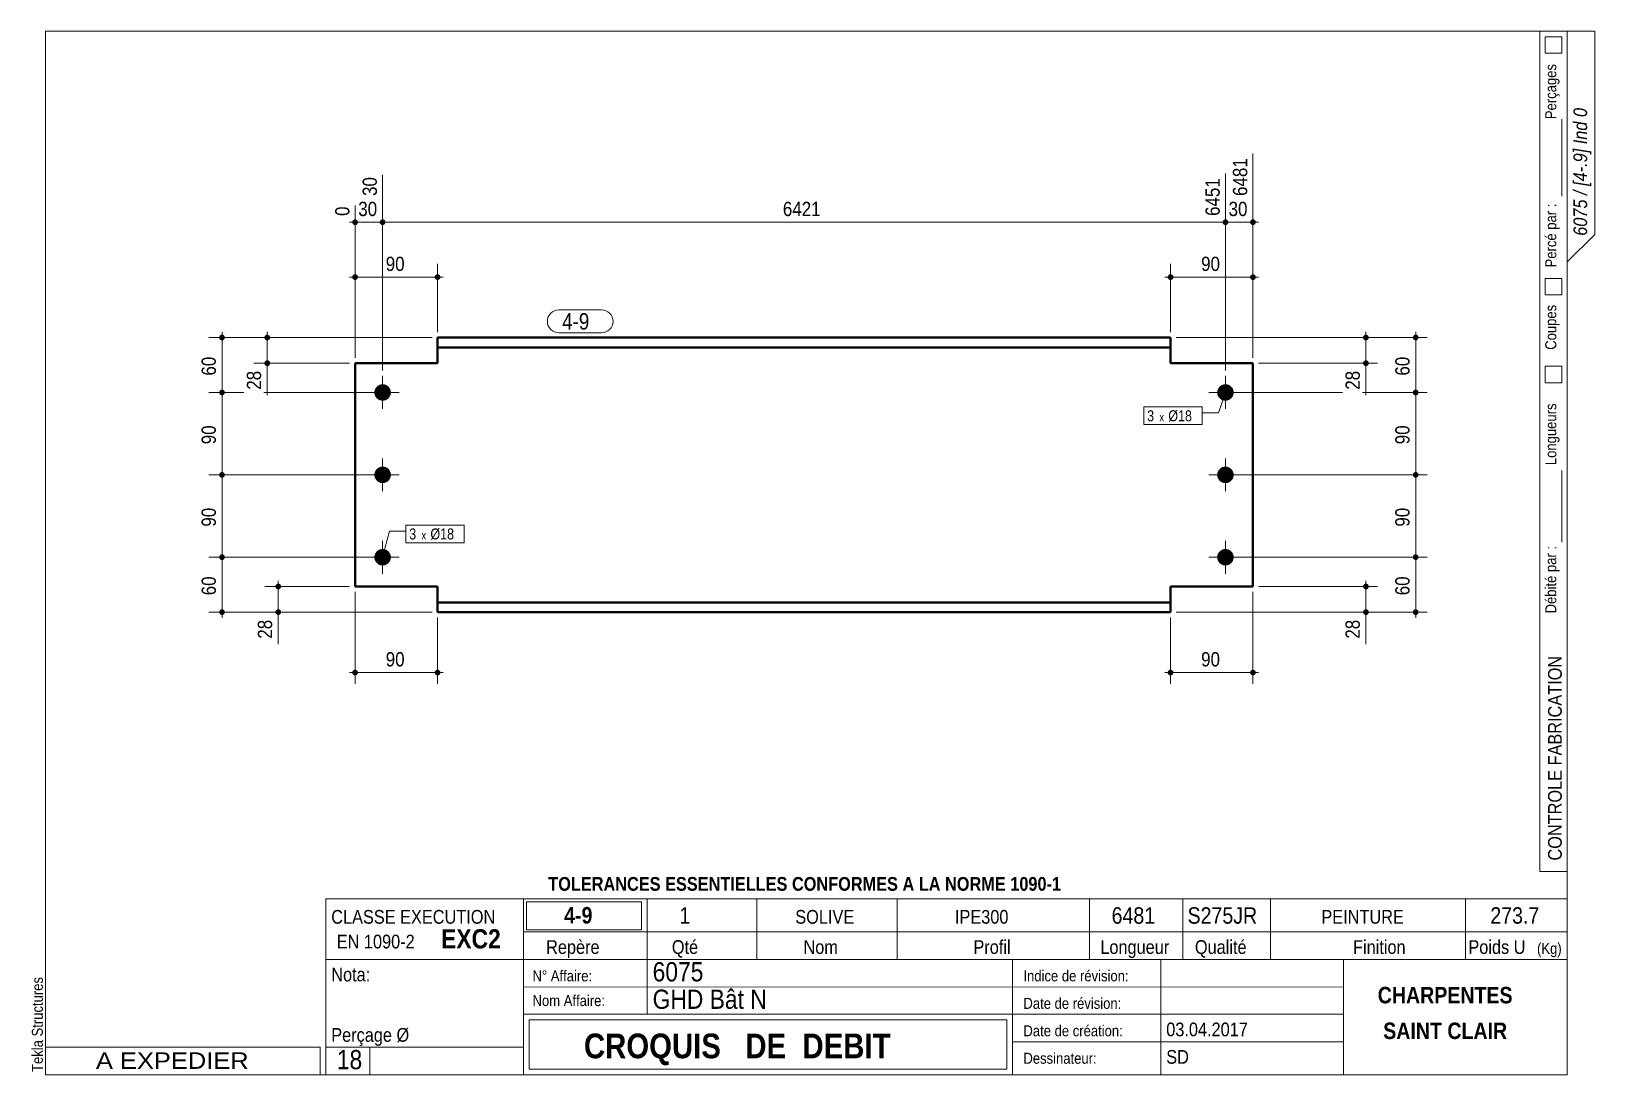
# Model space of a CAD drawing. Header units: millimetres. Extents: x 2 to 287, y 5 to 195.
import ezdxf

# ---------------------------------------------------------------- set-up
doc = ezdxf.new("R2010")
doc.units = ezdxf.units.MM
doc.linetypes.add('CACHE2', pattern=[1.190625, 0.79375, -0.396875])
for name, color, linetype, lineweight in [('Autre type objet', 1, 'Continuous', 0), ('Boulon', 7, 'Continuous', 0), ('Cache', 7, 'Continuous', 0), ('Cotation', 7, 'Continuous', 0), ('Désignation boulon', 3, 'Continuous', 0), ('Feuille dessin', 5, 'Continuous', 0), ('Piece', 2, 'Continuous', 0), ('Repère pièce', 3, 'Continuous', 0)]:
    doc.layers.add(name, color=color, linetype=linetype, lineweight=lineweight)
doc.styles.add('ARIAL', font='ARIAL.TTF')
doc.styles.add('ARIAL_BOLD', font='ARIALBD.TTF')
doc.styles.add('ARIAL_ITALIC', font='ARIALI.TTF')
doc.styles.add('ARIAL_NARROW', font='ARIAL.TTF')
doc.styles.add('COMIC_SANS_MS', font='COMIC.TTF')

# ---------------------------------------------------------------- blocks, each defined once
blk = doc.blocks.new('*A1')
at = {"layer": 'Boulon'}
for points in [[(64.85, 129.27), (64.85, 129.3), (64.86, 129.34), (64.86, 129.38), (64.86, 129.41), (64.87, 129.45), (64.87, 129.49), (64.88, 129.52), (64.89, 129.56), (64.9, 129.59), (64.91, 129.63), (64.92, 129.66), (64.93, 129.7), (64.94, 129.73), (64.95, 129.77), (64.97, 129.8), (64.98, 129.84), (65, 129.87), (65.01, 129.9), (65.03, 129.94), (65.05, 129.97), (65.07, 130), (65.09, 130.03), (65.11, 130.06), (65.13, 130.09), (65.15, 130.12), (65.17, 130.15), (65.19, 130.18), (65.22, 130.21), (65.24, 130.24), (65.27, 130.26), (65.29, 130.29), (65.32, 130.32), (65.35, 130.34), (65.37, 130.37), (65.4, 130.39), (65.43, 130.41), (65.46, 130.43), (65.49, 130.46), (65.52, 130.48), (65.55, 130.5), (65.58, 130.52), (65.61, 130.53), (65.65, 130.55), (65.68, 130.57), (65.71, 130.59), (65.74, 130.6), (65.78, 130.62), (65.81, 130.63), (65.85, 130.64), (65.88, 130.65), (65.92, 130.66), (65.95, 130.67), (65.99, 130.68), (66.02, 130.69), (66.06, 130.7), (66.1, 130.71), (66.13, 130.71), (66.17, 130.72), (66.21, 130.72), (66.24, 130.73), (66.28, 130.73), (66.32, 130.73), (66.35, 130.73), (66.39, 130.73), (66.43, 130.73), (66.46, 130.73), (66.5, 130.72), (66.54, 130.72), (66.57, 130.71), (66.61, 130.71), (66.65, 130.7), (66.68, 130.69), (66.72, 130.68), (66.75, 130.67), (66.79, 130.66), (66.82, 130.65), (66.86, 130.64), (66.89, 130.63), (66.93, 130.62), (66.96, 130.6), (66.99, 130.59), (67.03, 130.57), (67.06, 130.55), (67.09, 130.53), (67.12, 130.52), (67.16, 130.5), (67.19, 130.48), (67.22, 130.46), (67.25, 130.43), (67.28, 130.41), (67.3, 130.39), (67.33, 130.37), (67.36, 130.34), (67.39, 130.32), (67.41, 130.29), (67.44, 130.26), (67.46, 130.24), (67.49, 130.21), (67.51, 130.18), (67.54, 130.15), (67.56, 130.12), (67.58, 130.09), (67.6, 130.06), (67.62, 130.03), (67.64, 130), (67.66, 129.97), (67.68, 129.94), (67.69, 129.9), (67.71, 129.87), (67.72, 129.84), (67.74, 129.8), (67.75, 129.77), (67.77, 129.73), (67.78, 129.7), (67.79, 129.66), (67.8, 129.63), (67.81, 129.59), (67.82, 129.56), (67.82, 129.52), (67.83, 129.49), (67.84, 129.45), (67.84, 129.41), (67.85, 129.38), (67.85, 129.34), (67.85, 129.3), (67.85, 129.27), (67.85, 129.23), (67.85, 129.19), (67.85, 129.16), (67.85, 129.12), (67.85, 129.08), (67.84, 129.05), (67.84, 129.01), (67.83, 128.97), (67.82, 128.94), (67.82, 128.9), (67.81, 128.86), (67.8, 128.83), (67.79, 128.79), (67.78, 128.76), (67.77, 128.72), (67.75, 128.69), (67.74, 128.66), (67.72, 128.62), (67.71, 128.59), (67.69, 128.55), (67.68, 128.52), (67.66, 128.49), (67.64, 128.46), (67.62, 128.43), (67.6, 128.4), (67.58, 128.37), (67.56, 128.34), (67.54, 128.31), (67.51, 128.28), (67.49, 128.25), (67.46, 128.22), (67.44, 128.2), (67.41, 128.17), (67.39, 128.14), (67.36, 128.12), (67.33, 128.09), (67.3, 128.07), (67.28, 128.05), (67.25, 128.02), (67.22, 128), (67.19, 127.98), (67.16, 127.96), (67.12, 127.94), (67.09, 127.92), (67.06, 127.91), (67.03, 127.89), (66.99, 127.87), (66.96, 127.86), (66.93, 127.84), (66.89, 127.83), (66.86, 127.82), (66.82, 127.81), (66.79, 127.79), (66.75, 127.78), (66.72, 127.77), (66.68, 127.77), (66.65, 127.76), (66.61, 127.75), (66.57, 127.75), (66.54, 127.74), (66.5, 127.74), (66.46, 127.73), (66.43, 127.73), (66.39, 127.73), (66.35, 127.73), (66.32, 127.73), (66.28, 127.73), (66.24, 127.73), (66.21, 127.74), (66.17, 127.74), (66.13, 127.75), (66.1, 127.75), (66.06, 127.76), (66.02, 127.77), (65.99, 127.77), (65.95, 127.78), (65.92, 127.79), (65.88, 127.81), (65.85, 127.82), (65.81, 127.83), (65.78, 127.84), (65.74, 127.86), (65.71, 127.87), (65.68, 127.89), (65.65, 127.91), (65.61, 127.92), (65.58, 127.94), (65.55, 127.96), (65.52, 127.98), (65.49, 128), (65.46, 128.02), (65.43, 128.05), (65.4, 128.07), (65.37, 128.09), (65.35, 128.12), (65.32, 128.14), (65.29, 128.17), (65.27, 128.2), (65.24, 128.22), (65.22, 128.25), (65.19, 128.28), (65.17, 128.31), (65.15, 128.34), (65.13, 128.37), (65.11, 128.4), (65.09, 128.43), (65.07, 128.46), (65.05, 128.49), (65.03, 128.52), (65.01, 128.55), (65, 128.59), (64.98, 128.62), (64.97, 128.66), (64.95, 128.69), (64.94, 128.72), (64.93, 128.76), (64.92, 128.79), (64.91, 128.83), (64.9, 128.86), (64.89, 128.9), (64.88, 128.94), (64.87, 128.97), (64.87, 129.01), (64.86, 129.05), (64.86, 129.08), (64.86, 129.12), (64.85, 129.16), (64.85, 129.19), (64.85, 129.23)], [(64.85, 114.27), (64.85, 114.3), (64.86, 114.34), (64.86, 114.38), (64.86, 114.41), (64.87, 114.45), (64.87, 114.49), (64.88, 114.52), (64.89, 114.56), (64.9, 114.59), (64.91, 114.63), (64.92, 114.66), (64.93, 114.7), (64.94, 114.73), (64.95, 114.77), (64.97, 114.8), (64.98, 114.84), (65, 114.87), (65.01, 114.9), (65.03, 114.94), (65.05, 114.97), (65.07, 115), (65.09, 115.03), (65.11, 115.06), (65.13, 115.09), (65.15, 115.12), (65.17, 115.15), (65.19, 115.18), (65.22, 115.21), (65.24, 115.24), (65.27, 115.26), (65.29, 115.29), (65.32, 115.32), (65.35, 115.34), (65.37, 115.37), (65.4, 115.39), (65.43, 115.41), (65.46, 115.43), (65.49, 115.46), (65.52, 115.48), (65.55, 115.5), (65.58, 115.52), (65.61, 115.53), (65.65, 115.55), (65.68, 115.57), (65.71, 115.59), (65.74, 115.6), (65.78, 115.62), (65.81, 115.63), (65.85, 115.64), (65.88, 115.65), (65.92, 115.66), (65.95, 115.67), (65.99, 115.68), (66.02, 115.69), (66.06, 115.7), (66.1, 115.71), (66.13, 115.71), (66.17, 115.72), (66.21, 115.72), (66.24, 115.73), (66.28, 115.73), (66.32, 115.73), (66.35, 115.73), (66.39, 115.73), (66.43, 115.73), (66.46, 115.73), (66.5, 115.72), (66.54, 115.72), (66.57, 115.71), (66.61, 115.71), (66.65, 115.7), (66.68, 115.69), (66.72, 115.68), (66.75, 115.67), (66.79, 115.66), (66.82, 115.65), (66.86, 115.64), (66.89, 115.63), (66.93, 115.62), (66.96, 115.6), (66.99, 115.59), (67.03, 115.57), (67.06, 115.55), (67.09, 115.53), (67.12, 115.52), (67.16, 115.5), (67.19, 115.48), (67.22, 115.46), (67.25, 115.43), (67.28, 115.41), (67.3, 115.39), (67.33, 115.37), (67.36, 115.34), (67.39, 115.32), (67.41, 115.29), (67.44, 115.26), (67.46, 115.24), (67.49, 115.21), (67.51, 115.18), (67.54, 115.15), (67.56, 115.12), (67.58, 115.09), (67.6, 115.06), (67.62, 115.03), (67.64, 115), (67.66, 114.97), (67.68, 114.94), (67.69, 114.9), (67.71, 114.87), (67.72, 114.84), (67.74, 114.8), (67.75, 114.77), (67.77, 114.73), (67.78, 114.7), (67.79, 114.66), (67.8, 114.63), (67.81, 114.59), (67.82, 114.56), (67.82, 114.52), (67.83, 114.49), (67.84, 114.45), (67.84, 114.41), (67.85, 114.38), (67.85, 114.34), (67.85, 114.3), (67.85, 114.27), (67.85, 114.23), (67.85, 114.19), (67.85, 114.16), (67.85, 114.12), (67.85, 114.08), (67.84, 114.05), (67.84, 114.01), (67.83, 113.97), (67.82, 113.94), (67.82, 113.9), (67.81, 113.86), (67.8, 113.83), (67.79, 113.79), (67.78, 113.76), (67.77, 113.72), (67.75, 113.69), (67.74, 113.66), (67.72, 113.62), (67.71, 113.59), (67.69, 113.55), (67.68, 113.52), (67.66, 113.49), (67.64, 113.46), (67.62, 113.43), (67.6, 113.4), (67.58, 113.37), (67.56, 113.34), (67.54, 113.31), (67.51, 113.28), (67.49, 113.25), (67.46, 113.22), (67.44, 113.2), (67.41, 113.17), (67.39, 113.14), (67.36, 113.12), (67.33, 113.09), (67.3, 113.07), (67.28, 113.05), (67.25, 113.02), (67.22, 113), (67.19, 112.98), (67.16, 112.96), (67.12, 112.94), (67.09, 112.92), (67.06, 112.91), (67.03, 112.89), (66.99, 112.87), (66.96, 112.86), (66.93, 112.84), (66.89, 112.83), (66.86, 112.82), (66.82, 112.81), (66.79, 112.79), (66.75, 112.78), (66.72, 112.77), (66.68, 112.77), (66.65, 112.76), (66.61, 112.75), (66.57, 112.75), (66.54, 112.74), (66.5, 112.74), (66.46, 112.73), (66.43, 112.73), (66.39, 112.73), (66.35, 112.73), (66.32, 112.73), (66.28, 112.73), (66.24, 112.73), (66.21, 112.74), (66.17, 112.74), (66.13, 112.75), (66.1, 112.75), (66.06, 112.76), (66.02, 112.77), (65.99, 112.77), (65.95, 112.78), (65.92, 112.79), (65.88, 112.81), (65.85, 112.82), (65.81, 112.83), (65.78, 112.84), (65.74, 112.86), (65.71, 112.87), (65.68, 112.89), (65.65, 112.91), (65.61, 112.92), (65.58, 112.94), (65.55, 112.96), (65.52, 112.98), (65.49, 113), (65.46, 113.02), (65.43, 113.05), (65.4, 113.07), (65.37, 113.09), (65.35, 113.12), (65.32, 113.14), (65.29, 113.17), (65.27, 113.2), (65.24, 113.22), (65.22, 113.25), (65.19, 113.28), (65.17, 113.31), (65.15, 113.34), (65.13, 113.37), (65.11, 113.4), (65.09, 113.43), (65.07, 113.46), (65.05, 113.49), (65.03, 113.52), (65.01, 113.55), (65, 113.59), (64.98, 113.62), (64.97, 113.66), (64.95, 113.69), (64.94, 113.72), (64.93, 113.76), (64.92, 113.79), (64.91, 113.83), (64.9, 113.86), (64.89, 113.9), (64.88, 113.94), (64.87, 113.97), (64.87, 114.01), (64.86, 114.05), (64.86, 114.08), (64.86, 114.12), (64.85, 114.16), (64.85, 114.19), (64.85, 114.23)], [(64.85, 99.27), (64.85, 99.3), (64.86, 99.34), (64.86, 99.38), (64.86, 99.41), (64.87, 99.45), (64.87, 99.49), (64.88, 99.52), (64.89, 99.56), (64.9, 99.59), (64.91, 99.63), (64.92, 99.66), (64.93, 99.7), (64.94, 99.73), (64.95, 99.77), (64.97, 99.8), (64.98, 99.84), (65, 99.87), (65.01, 99.9), (65.03, 99.94), (65.05, 99.97), (65.07, 100), (65.09, 100.03), (65.11, 100.06), (65.13, 100.09), (65.15, 100.12), (65.17, 100.15), (65.19, 100.18), (65.22, 100.21), (65.24, 100.24), (65.27, 100.26), (65.29, 100.29), (65.32, 100.32), (65.35, 100.34), (65.37, 100.37), (65.4, 100.39), (65.43, 100.41), (65.46, 100.43), (65.49, 100.46), (65.52, 100.48), (65.55, 100.5), (65.58, 100.52), (65.61, 100.53), (65.65, 100.55), (65.68, 100.57), (65.71, 100.59), (65.74, 100.6), (65.78, 100.62), (65.81, 100.63), (65.85, 100.64), (65.88, 100.65), (65.92, 100.66), (65.95, 100.67), (65.99, 100.68), (66.02, 100.69), (66.06, 100.7), (66.1, 100.71), (66.13, 100.71), (66.17, 100.72), (66.21, 100.72), (66.24, 100.73), (66.28, 100.73), (66.32, 100.73), (66.35, 100.73), (66.39, 100.73), (66.43, 100.73), (66.46, 100.73), (66.5, 100.72), (66.54, 100.72), (66.57, 100.71), (66.61, 100.71), (66.65, 100.7), (66.68, 100.69), (66.72, 100.68), (66.75, 100.67), (66.79, 100.66), (66.82, 100.65), (66.86, 100.64), (66.89, 100.63), (66.93, 100.62), (66.96, 100.6), (66.99, 100.59), (67.03, 100.57), (67.06, 100.55), (67.09, 100.53), (67.12, 100.52), (67.16, 100.5), (67.19, 100.48), (67.22, 100.46), (67.25, 100.43), (67.28, 100.41), (67.3, 100.39), (67.33, 100.37), (67.36, 100.34), (67.39, 100.32), (67.41, 100.29), (67.44, 100.26), (67.46, 100.24), (67.49, 100.21), (67.51, 100.18), (67.54, 100.15), (67.56, 100.12), (67.58, 100.09), (67.6, 100.06), (67.62, 100.03), (67.64, 100), (67.66, 99.97), (67.68, 99.94), (67.69, 99.9), (67.71, 99.87), (67.72, 99.84), (67.74, 99.8), (67.75, 99.77), (67.77, 99.73), (67.78, 99.7), (67.79, 99.66), (67.8, 99.63), (67.81, 99.59), (67.82, 99.56), (67.82, 99.52), (67.83, 99.49), (67.84, 99.45), (67.84, 99.41), (67.85, 99.38), (67.85, 99.34), (67.85, 99.3), (67.85, 99.27), (67.85, 99.23), (67.85, 99.19), (67.85, 99.16), (67.85, 99.12), (67.85, 99.08), (67.84, 99.05), (67.84, 99.01), (67.83, 98.97), (67.82, 98.94), (67.82, 98.9), (67.81, 98.86), (67.8, 98.83), (67.79, 98.79), (67.78, 98.76), (67.77, 98.72), (67.75, 98.69), (67.74, 98.66), (67.72, 98.62), (67.71, 98.59), (67.69, 98.55), (67.68, 98.52), (67.66, 98.49), (67.64, 98.46), (67.62, 98.43), (67.6, 98.4), (67.58, 98.37), (67.56, 98.34), (67.54, 98.31), (67.51, 98.28), (67.49, 98.25), (67.46, 98.22), (67.44, 98.2), (67.41, 98.17), (67.39, 98.14), (67.36, 98.12), (67.33, 98.09), (67.3, 98.07), (67.28, 98.05), (67.25, 98.02), (67.22, 98), (67.19, 97.98), (67.16, 97.96), (67.12, 97.94), (67.09, 97.92), (67.06, 97.91), (67.03, 97.89), (66.99, 97.87), (66.96, 97.86), (66.93, 97.84), (66.89, 97.83), (66.86, 97.82), (66.82, 97.81), (66.79, 97.79), (66.75, 97.78), (66.72, 97.77), (66.68, 97.77), (66.65, 97.76), (66.61, 97.75), (66.57, 97.75), (66.54, 97.74), (66.5, 97.74), (66.46, 97.73), (66.43, 97.73), (66.39, 97.73), (66.35, 97.73), (66.32, 97.73), (66.28, 97.73), (66.24, 97.73), (66.21, 97.74), (66.17, 97.74), (66.13, 97.75), (66.1, 97.75), (66.06, 97.76), (66.02, 97.77), (65.99, 97.77), (65.95, 97.78), (65.92, 97.79), (65.88, 97.81), (65.85, 97.82), (65.81, 97.83), (65.78, 97.84), (65.74, 97.86), (65.71, 97.87), (65.68, 97.89), (65.65, 97.91), (65.61, 97.92), (65.58, 97.94), (65.55, 97.96), (65.52, 97.98), (65.49, 98), (65.46, 98.02), (65.43, 98.05), (65.4, 98.07), (65.37, 98.09), (65.35, 98.12), (65.32, 98.14), (65.29, 98.17), (65.27, 98.2), (65.24, 98.22), (65.22, 98.25), (65.19, 98.28), (65.17, 98.31), (65.15, 98.34), (65.13, 98.37), (65.11, 98.4), (65.09, 98.43), (65.07, 98.46), (65.05, 98.49), (65.03, 98.52), (65.01, 98.55), (65, 98.59), (64.98, 98.62), (64.97, 98.66), (64.95, 98.69), (64.94, 98.72), (64.93, 98.76), (64.92, 98.79), (64.91, 98.83), (64.9, 98.86), (64.89, 98.9), (64.88, 98.94), (64.87, 98.97), (64.87, 99.01), (64.86, 99.05), (64.86, 99.08), (64.86, 99.12), (64.85, 99.16), (64.85, 99.19), (64.85, 99.23)]]:
    blk.add_hatch(color=256, dxfattribs=at).paths.add_polyline_path(points, flags=17)
at = {"layer": 'Boulon', "linetype": 'Continuous', "lineweight": 0}
for p, q in [((66.35, 132.23), (66.35, 126.23)), ((63.35, 129.23), (69.35, 129.23)), ((66.35, 117.23), (66.35, 111.23)), ((63.35, 114.23), (69.35, 114.23)), ((66.35, 102.23), (66.35, 96.23)), ((63.35, 99.23), (69.35, 99.23))]:
    blk.add_line(p, q, dxfattribs=at)
blk = doc.blocks.new('*A2')
at = {"layer": 'Boulon'}
for points in [[(218.28, 129.27), (218.28, 129.3), (218.28, 129.34), (218.29, 129.38), (218.29, 129.41), (218.3, 129.45), (218.3, 129.49), (218.31, 129.52), (218.32, 129.56), (218.33, 129.59), (218.33, 129.63), (218.34, 129.66), (218.36, 129.7), (218.37, 129.73), (218.38, 129.77), (218.39, 129.8), (218.41, 129.84), (218.42, 129.87), (218.44, 129.9), (218.46, 129.94), (218.48, 129.97), (218.49, 130), (218.51, 130.03), (218.53, 130.06), (218.55, 130.09), (218.58, 130.12), (218.6, 130.15), (218.62, 130.18), (218.64, 130.21), (218.67, 130.24), (218.69, 130.26), (218.72, 130.29), (218.75, 130.32), (218.77, 130.34), (218.8, 130.37), (218.83, 130.39), (218.86, 130.41), (218.89, 130.43), (218.92, 130.46), (218.95, 130.48), (218.98, 130.5), (219.01, 130.52), (219.04, 130.53), (219.07, 130.55), (219.11, 130.57), (219.14, 130.59), (219.17, 130.6), (219.21, 130.62), (219.24, 130.63), (219.28, 130.64), (219.31, 130.65), (219.34, 130.66), (219.38, 130.67), (219.42, 130.68), (219.45, 130.69), (219.49, 130.7), (219.52, 130.71), (219.56, 130.71), (219.6, 130.72), (219.63, 130.72), (219.67, 130.73), (219.71, 130.73), (219.74, 130.73), (219.78, 130.73), (219.82, 130.73), (219.85, 130.73), (219.89, 130.73), (219.93, 130.72), (219.96, 130.72), (220, 130.71), (220.04, 130.71), (220.07, 130.7), (220.11, 130.69), (220.14, 130.68), (220.18, 130.67), (220.22, 130.66), (220.25, 130.65), (220.29, 130.64), (220.32, 130.63), (220.35, 130.62), (220.39, 130.6), (220.42, 130.59), (220.45, 130.57), (220.49, 130.55), (220.52, 130.53), (220.55, 130.52), (220.58, 130.5), (220.61, 130.48), (220.64, 130.46), (220.67, 130.43), (220.7, 130.41), (220.73, 130.39), (220.76, 130.37), (220.79, 130.34), (220.81, 130.32), (220.84, 130.29), (220.87, 130.26), (220.89, 130.24), (220.92, 130.21), (220.94, 130.18), (220.96, 130.15), (220.99, 130.12), (221.01, 130.09), (221.03, 130.06), (221.05, 130.03), (221.07, 130), (221.09, 129.97), (221.1, 129.94), (221.12, 129.9), (221.14, 129.87), (221.15, 129.84), (221.17, 129.8), (221.18, 129.77), (221.19, 129.73), (221.2, 129.7), (221.22, 129.66), (221.23, 129.63), (221.24, 129.59), (221.24, 129.56), (221.25, 129.52), (221.26, 129.49), (221.26, 129.45), (221.27, 129.41), (221.27, 129.38), (221.28, 129.34), (221.28, 129.3), (221.28, 129.27), (221.28, 129.23), (221.28, 129.19), (221.28, 129.16), (221.28, 129.12), (221.27, 129.08), (221.27, 129.05), (221.26, 129.01), (221.26, 128.97), (221.25, 128.94), (221.24, 128.9), (221.24, 128.86), (221.23, 128.83), (221.22, 128.79), (221.2, 128.76), (221.19, 128.72), (221.18, 128.69), (221.17, 128.66), (221.15, 128.62), (221.14, 128.59), (221.12, 128.55), (221.1, 128.52), (221.09, 128.49), (221.07, 128.46), (221.05, 128.43), (221.03, 128.4), (221.01, 128.37), (220.99, 128.34), (220.96, 128.31), (220.94, 128.28), (220.92, 128.25), (220.89, 128.22), (220.87, 128.2), (220.84, 128.17), (220.81, 128.14), (220.79, 128.12), (220.76, 128.09), (220.73, 128.07), (220.7, 128.05), (220.67, 128.02), (220.64, 128), (220.61, 127.98), (220.58, 127.96), (220.55, 127.94), (220.52, 127.92), (220.49, 127.91), (220.45, 127.89), (220.42, 127.87), (220.39, 127.86), (220.35, 127.84), (220.32, 127.83), (220.29, 127.82), (220.25, 127.81), (220.22, 127.79), (220.18, 127.78), (220.14, 127.77), (220.11, 127.77), (220.07, 127.76), (220.04, 127.75), (220, 127.75), (219.96, 127.74), (219.93, 127.74), (219.89, 127.73), (219.85, 127.73), (219.82, 127.73), (219.78, 127.73), (219.74, 127.73), (219.71, 127.73), (219.67, 127.73), (219.63, 127.74), (219.6, 127.74), (219.56, 127.75), (219.52, 127.75), (219.49, 127.76), (219.45, 127.77), (219.42, 127.77), (219.38, 127.78), (219.34, 127.79), (219.31, 127.81), (219.28, 127.82), (219.24, 127.83), (219.21, 127.84), (219.17, 127.86), (219.14, 127.87), (219.11, 127.89), (219.07, 127.91), (219.04, 127.92), (219.01, 127.94), (218.98, 127.96), (218.95, 127.98), (218.92, 128), (218.89, 128.02), (218.86, 128.05), (218.83, 128.07), (218.8, 128.09), (218.77, 128.12), (218.75, 128.14), (218.72, 128.17), (218.69, 128.2), (218.67, 128.22), (218.64, 128.25), (218.62, 128.28), (218.6, 128.31), (218.58, 128.34), (218.55, 128.37), (218.53, 128.4), (218.51, 128.43), (218.49, 128.46), (218.48, 128.49), (218.46, 128.52), (218.44, 128.55), (218.42, 128.59), (218.41, 128.62), (218.39, 128.66), (218.38, 128.69), (218.37, 128.72), (218.36, 128.76), (218.34, 128.79), (218.33, 128.83), (218.33, 128.86), (218.32, 128.9), (218.31, 128.94), (218.3, 128.97), (218.3, 129.01), (218.29, 129.05), (218.29, 129.08), (218.28, 129.12), (218.28, 129.16), (218.28, 129.19), (218.28, 129.23)], [(218.28, 114.27), (218.28, 114.3), (218.28, 114.34), (218.29, 114.38), (218.29, 114.41), (218.3, 114.45), (218.3, 114.49), (218.31, 114.52), (218.32, 114.56), (218.33, 114.59), (218.33, 114.63), (218.34, 114.66), (218.36, 114.7), (218.37, 114.73), (218.38, 114.77), (218.39, 114.8), (218.41, 114.84), (218.42, 114.87), (218.44, 114.9), (218.46, 114.94), (218.48, 114.97), (218.49, 115), (218.51, 115.03), (218.53, 115.06), (218.55, 115.09), (218.58, 115.12), (218.6, 115.15), (218.62, 115.18), (218.64, 115.21), (218.67, 115.24), (218.69, 115.26), (218.72, 115.29), (218.75, 115.32), (218.77, 115.34), (218.8, 115.37), (218.83, 115.39), (218.86, 115.41), (218.89, 115.43), (218.92, 115.46), (218.95, 115.48), (218.98, 115.5), (219.01, 115.52), (219.04, 115.53), (219.07, 115.55), (219.11, 115.57), (219.14, 115.59), (219.17, 115.6), (219.21, 115.62), (219.24, 115.63), (219.28, 115.64), (219.31, 115.65), (219.34, 115.66), (219.38, 115.67), (219.42, 115.68), (219.45, 115.69), (219.49, 115.7), (219.52, 115.71), (219.56, 115.71), (219.6, 115.72), (219.63, 115.72), (219.67, 115.73), (219.71, 115.73), (219.74, 115.73), (219.78, 115.73), (219.82, 115.73), (219.85, 115.73), (219.89, 115.73), (219.93, 115.72), (219.96, 115.72), (220, 115.71), (220.04, 115.71), (220.07, 115.7), (220.11, 115.69), (220.14, 115.68), (220.18, 115.67), (220.22, 115.66), (220.25, 115.65), (220.29, 115.64), (220.32, 115.63), (220.35, 115.62), (220.39, 115.6), (220.42, 115.59), (220.45, 115.57), (220.49, 115.55), (220.52, 115.53), (220.55, 115.52), (220.58, 115.5), (220.61, 115.48), (220.64, 115.46), (220.67, 115.43), (220.7, 115.41), (220.73, 115.39), (220.76, 115.37), (220.79, 115.34), (220.81, 115.32), (220.84, 115.29), (220.87, 115.26), (220.89, 115.24), (220.92, 115.21), (220.94, 115.18), (220.96, 115.15), (220.99, 115.12), (221.01, 115.09), (221.03, 115.06), (221.05, 115.03), (221.07, 115), (221.09, 114.97), (221.1, 114.94), (221.12, 114.9), (221.14, 114.87), (221.15, 114.84), (221.17, 114.8), (221.18, 114.77), (221.19, 114.73), (221.2, 114.7), (221.22, 114.66), (221.23, 114.63), (221.24, 114.59), (221.24, 114.56), (221.25, 114.52), (221.26, 114.49), (221.26, 114.45), (221.27, 114.41), (221.27, 114.38), (221.28, 114.34), (221.28, 114.3), (221.28, 114.27), (221.28, 114.23), (221.28, 114.19), (221.28, 114.16), (221.28, 114.12), (221.27, 114.08), (221.27, 114.05), (221.26, 114.01), (221.26, 113.97), (221.25, 113.94), (221.24, 113.9), (221.24, 113.86), (221.23, 113.83), (221.22, 113.79), (221.2, 113.76), (221.19, 113.72), (221.18, 113.69), (221.17, 113.66), (221.15, 113.62), (221.14, 113.59), (221.12, 113.55), (221.1, 113.52), (221.09, 113.49), (221.07, 113.46), (221.05, 113.43), (221.03, 113.4), (221.01, 113.37), (220.99, 113.34), (220.96, 113.31), (220.94, 113.28), (220.92, 113.25), (220.89, 113.22), (220.87, 113.2), (220.84, 113.17), (220.81, 113.14), (220.79, 113.12), (220.76, 113.09), (220.73, 113.07), (220.7, 113.05), (220.67, 113.02), (220.64, 113), (220.61, 112.98), (220.58, 112.96), (220.55, 112.94), (220.52, 112.92), (220.49, 112.91), (220.45, 112.89), (220.42, 112.87), (220.39, 112.86), (220.35, 112.84), (220.32, 112.83), (220.29, 112.82), (220.25, 112.81), (220.22, 112.79), (220.18, 112.78), (220.14, 112.77), (220.11, 112.77), (220.07, 112.76), (220.04, 112.75), (220, 112.75), (219.96, 112.74), (219.93, 112.74), (219.89, 112.73), (219.85, 112.73), (219.82, 112.73), (219.78, 112.73), (219.74, 112.73), (219.71, 112.73), (219.67, 112.73), (219.63, 112.74), (219.6, 112.74), (219.56, 112.75), (219.52, 112.75), (219.49, 112.76), (219.45, 112.77), (219.42, 112.77), (219.38, 112.78), (219.34, 112.79), (219.31, 112.81), (219.28, 112.82), (219.24, 112.83), (219.21, 112.84), (219.17, 112.86), (219.14, 112.87), (219.11, 112.89), (219.07, 112.91), (219.04, 112.92), (219.01, 112.94), (218.98, 112.96), (218.95, 112.98), (218.92, 113), (218.89, 113.02), (218.86, 113.05), (218.83, 113.07), (218.8, 113.09), (218.77, 113.12), (218.75, 113.14), (218.72, 113.17), (218.69, 113.2), (218.67, 113.22), (218.64, 113.25), (218.62, 113.28), (218.6, 113.31), (218.58, 113.34), (218.55, 113.37), (218.53, 113.4), (218.51, 113.43), (218.49, 113.46), (218.48, 113.49), (218.46, 113.52), (218.44, 113.55), (218.42, 113.59), (218.41, 113.62), (218.39, 113.66), (218.38, 113.69), (218.37, 113.72), (218.36, 113.76), (218.34, 113.79), (218.33, 113.83), (218.33, 113.86), (218.32, 113.9), (218.31, 113.94), (218.3, 113.97), (218.3, 114.01), (218.29, 114.05), (218.29, 114.08), (218.28, 114.12), (218.28, 114.16), (218.28, 114.19), (218.28, 114.23)], [(218.28, 99.27), (218.28, 99.3), (218.28, 99.34), (218.29, 99.38), (218.29, 99.41), (218.3, 99.45), (218.3, 99.49), (218.31, 99.52), (218.32, 99.56), (218.33, 99.59), (218.33, 99.63), (218.34, 99.66), (218.36, 99.7), (218.37, 99.73), (218.38, 99.77), (218.39, 99.8), (218.41, 99.84), (218.42, 99.87), (218.44, 99.9), (218.46, 99.94), (218.48, 99.97), (218.49, 100), (218.51, 100.03), (218.53, 100.06), (218.55, 100.09), (218.58, 100.12), (218.6, 100.15), (218.62, 100.18), (218.64, 100.21), (218.67, 100.24), (218.69, 100.26), (218.72, 100.29), (218.75, 100.32), (218.77, 100.34), (218.8, 100.37), (218.83, 100.39), (218.86, 100.41), (218.89, 100.43), (218.92, 100.46), (218.95, 100.48), (218.98, 100.5), (219.01, 100.52), (219.04, 100.53), (219.07, 100.55), (219.11, 100.57), (219.14, 100.59), (219.17, 100.6), (219.21, 100.62), (219.24, 100.63), (219.28, 100.64), (219.31, 100.65), (219.34, 100.66), (219.38, 100.67), (219.42, 100.68), (219.45, 100.69), (219.49, 100.7), (219.52, 100.71), (219.56, 100.71), (219.6, 100.72), (219.63, 100.72), (219.67, 100.73), (219.71, 100.73), (219.74, 100.73), (219.78, 100.73), (219.82, 100.73), (219.85, 100.73), (219.89, 100.73), (219.93, 100.72), (219.96, 100.72), (220, 100.71), (220.04, 100.71), (220.07, 100.7), (220.11, 100.69), (220.14, 100.68), (220.18, 100.67), (220.22, 100.66), (220.25, 100.65), (220.29, 100.64), (220.32, 100.63), (220.35, 100.62), (220.39, 100.6), (220.42, 100.59), (220.45, 100.57), (220.49, 100.55), (220.52, 100.53), (220.55, 100.52), (220.58, 100.5), (220.61, 100.48), (220.64, 100.46), (220.67, 100.43), (220.7, 100.41), (220.73, 100.39), (220.76, 100.37), (220.79, 100.34), (220.81, 100.32), (220.84, 100.29), (220.87, 100.26), (220.89, 100.24), (220.92, 100.21), (220.94, 100.18), (220.96, 100.15), (220.99, 100.12), (221.01, 100.09), (221.03, 100.06), (221.05, 100.03), (221.07, 100), (221.09, 99.97), (221.1, 99.94), (221.12, 99.9), (221.14, 99.87), (221.15, 99.84), (221.17, 99.8), (221.18, 99.77), (221.19, 99.73), (221.2, 99.7), (221.22, 99.66), (221.23, 99.63), (221.24, 99.59), (221.24, 99.56), (221.25, 99.52), (221.26, 99.49), (221.26, 99.45), (221.27, 99.41), (221.27, 99.38), (221.28, 99.34), (221.28, 99.3), (221.28, 99.27), (221.28, 99.23), (221.28, 99.19), (221.28, 99.16), (221.28, 99.12), (221.27, 99.08), (221.27, 99.05), (221.26, 99.01), (221.26, 98.97), (221.25, 98.94), (221.24, 98.9), (221.24, 98.86), (221.23, 98.83), (221.22, 98.79), (221.2, 98.76), (221.19, 98.72), (221.18, 98.69), (221.17, 98.66), (221.15, 98.62), (221.14, 98.59), (221.12, 98.55), (221.1, 98.52), (221.09, 98.49), (221.07, 98.46), (221.05, 98.43), (221.03, 98.4), (221.01, 98.37), (220.99, 98.34), (220.96, 98.31), (220.94, 98.28), (220.92, 98.25), (220.89, 98.22), (220.87, 98.2), (220.84, 98.17), (220.81, 98.14), (220.79, 98.12), (220.76, 98.09), (220.73, 98.07), (220.7, 98.05), (220.67, 98.02), (220.64, 98), (220.61, 97.98), (220.58, 97.96), (220.55, 97.94), (220.52, 97.92), (220.49, 97.91), (220.45, 97.89), (220.42, 97.87), (220.39, 97.86), (220.35, 97.84), (220.32, 97.83), (220.29, 97.82), (220.25, 97.81), (220.22, 97.79), (220.18, 97.78), (220.14, 97.77), (220.11, 97.77), (220.07, 97.76), (220.04, 97.75), (220, 97.75), (219.96, 97.74), (219.93, 97.74), (219.89, 97.73), (219.85, 97.73), (219.82, 97.73), (219.78, 97.73), (219.74, 97.73), (219.71, 97.73), (219.67, 97.73), (219.63, 97.74), (219.6, 97.74), (219.56, 97.75), (219.52, 97.75), (219.49, 97.76), (219.45, 97.77), (219.42, 97.77), (219.38, 97.78), (219.34, 97.79), (219.31, 97.81), (219.28, 97.82), (219.24, 97.83), (219.21, 97.84), (219.17, 97.86), (219.14, 97.87), (219.11, 97.89), (219.07, 97.91), (219.04, 97.92), (219.01, 97.94), (218.98, 97.96), (218.95, 97.98), (218.92, 98), (218.89, 98.02), (218.86, 98.05), (218.83, 98.07), (218.8, 98.09), (218.77, 98.12), (218.75, 98.14), (218.72, 98.17), (218.69, 98.2), (218.67, 98.22), (218.64, 98.25), (218.62, 98.28), (218.6, 98.31), (218.58, 98.34), (218.55, 98.37), (218.53, 98.4), (218.51, 98.43), (218.49, 98.46), (218.48, 98.49), (218.46, 98.52), (218.44, 98.55), (218.42, 98.59), (218.41, 98.62), (218.39, 98.66), (218.38, 98.69), (218.37, 98.72), (218.36, 98.76), (218.34, 98.79), (218.33, 98.83), (218.33, 98.86), (218.32, 98.9), (218.31, 98.94), (218.3, 98.97), (218.3, 99.01), (218.29, 99.05), (218.29, 99.08), (218.28, 99.12), (218.28, 99.16), (218.28, 99.19), (218.28, 99.23)]]:
    blk.add_hatch(color=256, dxfattribs=at).paths.add_polyline_path(points, flags=17)
at = {"layer": 'Boulon', "linetype": 'Continuous', "lineweight": 0}
for p, q in [((219.78, 132.23), (219.78, 126.23)), ((216.78, 129.23), (222.78, 129.23)), ((219.78, 117.23), (219.78, 111.23)), ((216.78, 114.23), (222.78, 114.23)), ((219.78, 102.23), (219.78, 96.23)), ((216.78, 99.23), (222.78, 99.23))]:
    blk.add_line(p, q, dxfattribs=at)
blk = doc.blocks.new('*A3')
at = {"layer": 'Cache', "color": 7, "linetype": 'CACHE2', "lineweight": 20}
blk.add_line((224.780021, 93.896001), (224.780021, 134.562668), dxfattribs=at)
at = {"layer": 'Piece', "color": 2, "linetype": 'Continuous', "lineweight": 40}
for p, q in [((76.347373, 137.446001), (76.347373, 139.229335)), ((76.347373, 139.229335), (143.014039, 139.229335)), ((143.014039, 137.446001), (76.347373, 137.446001)), ((76.347373, 137.446001), (76.347373, 134.562668)), ((143.114039, 139.229335), (209.780706, 139.229335)), ((209.780706, 137.446001), (143.114039, 137.446001)), ((209.780706, 139.229335), (209.780706, 137.446001)), ((209.780706, 137.446001), (209.780706, 134.562668)), ((76.347373, 134.562668), (61.34702, 134.562668)), ((61.34702, 134.562668), (61.34702, 93.896001)), ((224.780706, 134.562668), (209.780706, 134.562668)), ((224.780706, 93.896001), (224.780706, 134.562668)), ((61.34702, 93.896001), (76.347373, 93.896001)), ((76.347373, 91.012668), (76.347373, 93.896001)), ((209.780706, 93.896001), (224.780706, 93.896001)), ((209.780706, 91.012668), (209.780706, 93.896001)), ((76.347373, 91.012668), (143.014039, 91.012668)), ((76.347373, 89.229335), (76.347373, 91.012668)), ((143.014039, 89.229335), (76.347373, 89.229335)), ((143.114039, 91.012668), (209.780706, 91.012668)), ((209.780706, 89.229335), (143.114039, 89.229335)), ((209.780706, 91.012668), (209.780706, 89.229335))]:
    blk.add_line(p, q, dxfattribs=at)
blk = doc.blocks.new('*A4')
at = {"layer": 'Feuille dessin', "linetype": 'Continuous', "lineweight": 0}
for p, q in [((282, 195), (5, 195)), ((5, 195), (5, 5)), ((282, 5), (282, 195)), ((5, 5), (282, 5))]:
    blk.add_line(p, q, dxfattribs=at)
at = {"layer": 'Feuille dessin', "style": 'ARIAL', "width": 0.85}
blk.add_text('Tekla Structures', height=2, rotation=90, dxfattribs=at).set_placement((4.5, 5.5))
blk = doc.blocks.new('*A5')
at = {"layer": 'Autre type objet', "linetype": 'Continuous', "lineweight": 0}
for p, q in [((277, 42), (277, 195)), ((277, 195), (287, 195)), ((278, 194), (278, 191)), ((281, 194), (278, 194)), ((281, 191), (281, 194)), ((282, 42), (282, 195)), ((287, 195), (287, 158)), ((278, 191), (281, 191)), ((281, 165), (281, 179)), ((287, 158), (282, 153)), ((278, 150), (278, 147)), ((281, 150), (278, 150)), ((281, 147), (281, 150)), ((278, 147), (281, 147)), ((278, 134), (278, 131)), ((281, 134), (278, 134)), ((281, 131), (281, 134)), ((278, 131), (281, 131)), ((281, 102), (281, 115)), ((277, 42), (282, 42))]:
    blk.add_line(p, q, dxfattribs=at)
at = {"layer": 'Autre type objet', "width": 0.85}
for s, height, style, p in [('Perçages', 2, 'ARIAL', (280, 179)), ('6075 / [4-.9] Ind 0', 2.5, 'ARIAL_ITALIC', (285.619109, 157.760245)), ('Percé par :', 2, 'ARIAL', (280, 152)), ('Coupes', 2, 'ARIAL', (280, 137)), ('Longueurs', 2, 'ARIAL', (280, 116)), ('Débité par :', 2, 'ARIAL', (280, 89)), ('CONTROLE FABRICATION', 2.5, 'ARIAL', (281, 44))]:
    blk.add_text(s, height=height, rotation=90, dxfattribs=dict(at, style=style)).set_placement(p)
blk = doc.blocks.new('*A6')
at = {"layer": 'Autre type objet', "linetype": 'Continuous', "lineweight": 0}
for p, q in [((56, 37), (92, 37)), ((56, 37), (56, 10)), ((92, 37), (92, 10)), ((56, 26), (92, 26)), ((56, 10), (92, 10)), ((56, 5), (56, 10)), ((64, 5), (64, 10)), ((56, 5), (64, 5))]:
    blk.add_line(p, q, dxfattribs=at)
at = {"layer": 'Autre type objet', "width": 0.85}
for s, height, style, p in [('CLASSE EXECUTION', 2.5, 'ARIAL', (57, 32.5)), ('EXC2', 3.5, 'ARIAL_BOLD', (77, 28)), ('EN 1090-2', 2.5, 'ARIAL', (58, 28)), ('Nota:', 2.5, 'ARIAL', (57, 22)), ('Perçage Ø', 2.5, 'ARIAL', (57, 11)), ('18', 3.5, 'ARIAL_NARROW', (58.014234, 6))]:
    blk.add_text(s, height=height, dxfattribs=dict(at, style=style)).set_placement(p)
blk = doc.blocks.new('*A7')
at = {"layer": 'Autre type objet', "linetype": 'Continuous', "lineweight": 0}
for p, q in [((92, 37), (282, 37)), ((92, 37), (92, 31)), ((114.5, 31), (114.5, 37)), ((134.5, 31), (134.5, 37)), ((160, 31), (160, 37)), ((195, 31), (195, 37)), ((212, 31), (212, 37)), ((228, 31), (228, 37)), ((263.5, 31), (263.5, 37)), ((282, 31), (282, 37)), ((92.51953, 36.5), (113.5, 36.5)), ((92.51953, 31.394341), (92.51953, 36.5)), ((113.5, 36.5), (113.5, 31.394341)), ((113.5, 31.394341), (92.51953, 31.394341)), ((92, 31), (282, 31)), ((92, 31), (92, 5)), ((114.5, 16), (114.5, 31)), ((134.5, 26), (134.5, 31)), ((160, 26), (160, 31)), ((195, 26), (195, 31)), ((212, 26), (212, 31)), ((228, 26), (228, 31)), ((263.5, 26), (263.5, 31)), ((282, 5), (282, 31)), ((92, 26), (282, 26)), ((181, 26), (181, 5)), ((208, 26), (208, 5)), ((241.262466, 5), (241.262466, 26)), ((92, 21), (241.327069, 20.935451)), ((92, 16), (181, 16)), ((93, 15), (180, 15)), ((93, 6), (93, 15)), ((180, 15), (180, 6)), ((181, 16), (241.297815, 16.021151)), ((181, 11), (241.217807, 10.969512)), ((180, 6), (93, 6)), ((92, 5), (282, 5))]:
    blk.add_line(p, q, dxfattribs=at)
at = {"layer": 'Autre type objet', "width": 0.85}
for s, height, style, p in [('TOLERANCES ESSENTIELLES CONFORMES A LA NORME 1090-1', 2.5, 'ARIAL_BOLD', (96.5, 38.5)), ('4-9', 3, 'ARIAL_BOLD', (99.398273, 32.540141)), ('1', 3, 'ARIAL', (120.389893, 32.5)), ('SOLIVE', 2.5, 'ARIAL', (141.474609, 32.5)), ('IPE300', 2.5, 'ARIAL', (170.538574, 32.5)), ('6481', 3, 'ARIAL', (199.053223, 32.5)), ('S275JR', 3, 'ARIAL', (212.880127, 32.5)), ('PEINTURE', 2.5, 'ARIAL', (237.24646, 32.5)), ('273.7', 3, 'ARIAL', (267.997314, 32.5)), ('Repère', 2.5, 'ARIAL', (96.112978, 27)), ('Qté', 2.5, 'ARIAL', (119, 27)), ('Nom', 2.5, 'ARIAL', (142.961426, 27)), ('Profil', 2.5, 'ARIAL', (173.903564, 27)), ('Longueur', 2.5, 'ARIAL', (197, 27)), ('Qualité', 2.5, 'ARIAL', (214.218018, 27)), ('Finition', 2.5, 'ARIAL', (243, 27)), ('Poids U', 2.5, 'ARIAL', (264, 27)), ('(Kg)', 2, 'ARIAL', (276.5, 27)), ('N° Affaire:', 2, 'ARIAL', (93.640566, 22)), ('6075', 3.5, 'ARIAL', (115.5, 22)), ('Indice de révision:', 2, 'ARIAL', (183, 22)), ('GHD Bât N', 3.5, 'ARIAL', (115.5, 17)), ('CHARPENTES', 3, 'ARIAL_BOLD', (247.5, 18)), ('Nom Affaire:', 2, 'ARIAL', (93.640566, 17.5)), ('Date de révision:', 2, 'ARIAL', (183, 17)), ('03.04.2017', 2.5, 'ARIAL', (209, 12)), ('SAINT CLAIR', 3, 'ARIAL_BOLD', (248.5, 11.5)), ('CROQUIS   DE  DEBIT', 4.5, 'ARIAL_BOLD', (103, 8)), ('Date de création:', 2, 'ARIAL', (183, 12)), ('Dessinateur:', 2, 'ARIAL', (183, 7)), ('SD', 2.5, 'ARIAL', (209, 7))]:
    blk.add_text(s, height=height, dxfattribs=dict(at, style=style)).set_placement(p)
blk = doc.blocks.new('*A8')
at = {"layer": 'Autre type objet', "linetype": 'Continuous', "lineweight": 0}
for p, q in [((5, 10), (55, 10)), ((5, 10), (5, 5)), ((55, 10), (55, 5)), ((5, 5), (55, 5))]:
    blk.add_line(p, q, dxfattribs=at)
at = {"layer": 'Autre type objet', "style": 'ARIAL', "width": 1.105}
blk.add_text('A EXPEDIER', height=3, dxfattribs=at).set_placement((14.169647, 6.073465))
blk = doc.blocks.new('*A9')
at = {"layer": 'Cotation'}
for points in [[(61.32, 159.71), (61.3, 159.71), (61.27, 159.71), (61.25, 159.72), (61.22, 159.72), (61.2, 159.73), (61.17, 159.74), (61.15, 159.75), (61.12, 159.76), (61.1, 159.77), (61.08, 159.78), (61.06, 159.8), (61.04, 159.81), (61.02, 159.83), (61, 159.84), (60.98, 159.86), (60.96, 159.88), (60.95, 159.9), (60.93, 159.92), (60.91, 159.94), (60.9, 159.96), (60.89, 159.98), (60.88, 160.01), (60.87, 160.03), (60.86, 160.05), (60.85, 160.08), (60.84, 160.1), (60.84, 160.13), (60.83, 160.15), (60.83, 160.18), (60.83, 160.2), (60.83, 160.23), (60.83, 160.25), (60.83, 160.28), (60.83, 160.31), (60.84, 160.33), (60.84, 160.36), (60.85, 160.38), (60.86, 160.4), (60.87, 160.43), (60.88, 160.45), (60.89, 160.47), (60.9, 160.5), (60.91, 160.52), (60.93, 160.54), (60.95, 160.56), (60.96, 160.58), (60.98, 160.6), (61, 160.61), (61.02, 160.63), (61.04, 160.65), (61.06, 160.66), (61.08, 160.68), (61.1, 160.69), (61.12, 160.7), (61.15, 160.71), (61.17, 160.72), (61.2, 160.73), (61.22, 160.73), (61.25, 160.74), (61.27, 160.74), (61.3, 160.75), (61.32, 160.75), (61.35, 160.75), (61.37, 160.75), (61.4, 160.75), (61.42, 160.74), (61.45, 160.74), (61.47, 160.73), (61.5, 160.73), (61.52, 160.72), (61.55, 160.71), (61.57, 160.7), (61.59, 160.69), (61.61, 160.68), (61.64, 160.66), (61.66, 160.65), (61.68, 160.63), (61.7, 160.61), (61.71, 160.6), (61.73, 160.58), (61.75, 160.56), (61.76, 160.54), (61.78, 160.52), (61.79, 160.5), (61.81, 160.47), (61.82, 160.45), (61.83, 160.43), (61.84, 160.4), (61.84, 160.38), (61.85, 160.36), (61.86, 160.33), (61.86, 160.31), (61.86, 160.28), (61.87, 160.25), (61.87, 160.23), (61.87, 160.2), (61.86, 160.18), (61.86, 160.15), (61.86, 160.13), (61.85, 160.1), (61.84, 160.08), (61.84, 160.05), (61.83, 160.03), (61.82, 160.01), (61.81, 159.98), (61.79, 159.96), (61.78, 159.94), (61.76, 159.92), (61.75, 159.9), (61.73, 159.88), (61.71, 159.86), (61.7, 159.84), (61.68, 159.83), (61.66, 159.81), (61.64, 159.8), (61.61, 159.78), (61.59, 159.77), (61.57, 159.76), (61.55, 159.75), (61.52, 159.74), (61.5, 159.73), (61.47, 159.72), (61.45, 159.72), (61.42, 159.71), (61.4, 159.71), (61.37, 159.71), (61.35, 159.71)], [(66.33, 159.71), (66.3, 159.71), (66.28, 159.71), (66.25, 159.72), (66.23, 159.72), (66.2, 159.73), (66.18, 159.74), (66.15, 159.75), (66.13, 159.76), (66.11, 159.77), (66.09, 159.78), (66.06, 159.8), (66.04, 159.81), (66.02, 159.83), (66, 159.84), (65.99, 159.86), (65.97, 159.88), (65.95, 159.9), (65.94, 159.92), (65.92, 159.94), (65.91, 159.96), (65.89, 159.98), (65.88, 160.01), (65.87, 160.03), (65.86, 160.05), (65.86, 160.08), (65.85, 160.1), (65.84, 160.13), (65.84, 160.15), (65.84, 160.18), (65.83, 160.2), (65.83, 160.23), (65.83, 160.25), (65.84, 160.28), (65.84, 160.31), (65.84, 160.33), (65.85, 160.36), (65.86, 160.38), (65.86, 160.4), (65.87, 160.43), (65.88, 160.45), (65.89, 160.47), (65.91, 160.5), (65.92, 160.52), (65.94, 160.54), (65.95, 160.56), (65.97, 160.58), (65.99, 160.6), (66, 160.61), (66.02, 160.63), (66.04, 160.65), (66.06, 160.66), (66.09, 160.68), (66.11, 160.69), (66.13, 160.7), (66.15, 160.71), (66.18, 160.72), (66.2, 160.73), (66.23, 160.73), (66.25, 160.74), (66.28, 160.74), (66.3, 160.75), (66.33, 160.75), (66.35, 160.75), (66.38, 160.75), (66.4, 160.75), (66.43, 160.74), (66.45, 160.74), (66.48, 160.73), (66.5, 160.73), (66.53, 160.72), (66.55, 160.71), (66.58, 160.7), (66.6, 160.69), (66.62, 160.68), (66.64, 160.66), (66.66, 160.65), (66.68, 160.63), (66.7, 160.61), (66.72, 160.6), (66.74, 160.58), (66.75, 160.56), (66.77, 160.54), (66.79, 160.52), (66.8, 160.5), (66.81, 160.47), (66.82, 160.45), (66.83, 160.43), (66.84, 160.4), (66.85, 160.38), (66.86, 160.36), (66.86, 160.33), (66.87, 160.31), (66.87, 160.28), (66.87, 160.25), (66.87, 160.23), (66.87, 160.2), (66.87, 160.18), (66.87, 160.15), (66.86, 160.13), (66.86, 160.1), (66.85, 160.08), (66.84, 160.05), (66.83, 160.03), (66.82, 160.01), (66.81, 159.98), (66.8, 159.96), (66.79, 159.94), (66.77, 159.92), (66.75, 159.9), (66.74, 159.88), (66.72, 159.86), (66.7, 159.84), (66.68, 159.83), (66.66, 159.81), (66.64, 159.8), (66.62, 159.78), (66.6, 159.77), (66.58, 159.76), (66.55, 159.75), (66.53, 159.74), (66.5, 159.73), (66.48, 159.72), (66.45, 159.72), (66.43, 159.71), (66.4, 159.71), (66.38, 159.71), (66.35, 159.71)]]:
    blk.add_hatch(color=256, dxfattribs=at).paths.add_polyline_path(points, flags=17)
at = {"layer": 'Cotation', "linetype": 'Continuous', "lineweight": 0}
for p, q in [((66.35, 133.23), (66.35, 168.87)), ((61.35, 135.56), (61.35, 163.3)), ((62.39, 160.23), (60.31, 160.23)), ((61.35, 160.23), (60.31, 160.23)), ((61.35, 161.27), (61.35, 159.19)), ((61.35, 160.23), (66.35, 160.23)), ((67.39, 160.23), (65.31, 160.23)), ((66.35, 161.27), (66.35, 159.19)), ((66.35, 160.23), (67.39, 160.23))]:
    blk.add_line(p, q, dxfattribs=at)
at = {"layer": 'Cotation'}
for p in [(61.35, 160.23), (66.35, 160.23)]:
    blk.add_point(p, dxfattribs=at)
at = {"layer": 'Cotation', "style": 'ARIAL', "width": 0.85}
for s, p in [('30', (65.31, 165.01)), ('0', (60.31, 161.37))]:
    blk.add_text(s, height=2.6, rotation=90.0002, dxfattribs=at).set_placement(p)
blk.add_text('30', height=2.6, dxfattribs=at).set_placement((61.92, 161.35))
blk = doc.blocks.new('*A10')
at = {"layer": 'Cotation'}
for points in [[(66.33, 159.71), (66.3, 159.71), (66.28, 159.71), (66.25, 159.72), (66.23, 159.72), (66.2, 159.73), (66.18, 159.74), (66.15, 159.75), (66.13, 159.76), (66.11, 159.77), (66.09, 159.78), (66.06, 159.8), (66.04, 159.81), (66.02, 159.83), (66, 159.84), (65.99, 159.86), (65.97, 159.88), (65.95, 159.9), (65.94, 159.92), (65.92, 159.94), (65.91, 159.96), (65.89, 159.98), (65.88, 160.01), (65.87, 160.03), (65.86, 160.05), (65.86, 160.08), (65.85, 160.1), (65.84, 160.13), (65.84, 160.15), (65.84, 160.18), (65.83, 160.2), (65.83, 160.23), (65.83, 160.25), (65.84, 160.28), (65.84, 160.31), (65.84, 160.33), (65.85, 160.36), (65.86, 160.38), (65.86, 160.4), (65.87, 160.43), (65.88, 160.45), (65.89, 160.47), (65.91, 160.5), (65.92, 160.52), (65.94, 160.54), (65.95, 160.56), (65.97, 160.58), (65.99, 160.6), (66, 160.61), (66.02, 160.63), (66.04, 160.65), (66.06, 160.66), (66.09, 160.68), (66.11, 160.69), (66.13, 160.7), (66.15, 160.71), (66.18, 160.72), (66.2, 160.73), (66.23, 160.73), (66.25, 160.74), (66.28, 160.74), (66.3, 160.75), (66.33, 160.75), (66.35, 160.75), (66.38, 160.75), (66.4, 160.75), (66.43, 160.74), (66.45, 160.74), (66.48, 160.73), (66.5, 160.73), (66.53, 160.72), (66.55, 160.71), (66.58, 160.7), (66.6, 160.69), (66.62, 160.68), (66.64, 160.66), (66.66, 160.65), (66.68, 160.63), (66.7, 160.61), (66.72, 160.6), (66.74, 160.58), (66.75, 160.56), (66.77, 160.54), (66.79, 160.52), (66.8, 160.5), (66.81, 160.47), (66.82, 160.45), (66.83, 160.43), (66.84, 160.4), (66.85, 160.38), (66.86, 160.36), (66.86, 160.33), (66.87, 160.31), (66.87, 160.28), (66.87, 160.25), (66.87, 160.23), (66.87, 160.2), (66.87, 160.18), (66.87, 160.15), (66.86, 160.13), (66.86, 160.1), (66.85, 160.08), (66.84, 160.05), (66.83, 160.03), (66.82, 160.01), (66.81, 159.98), (66.8, 159.96), (66.79, 159.94), (66.77, 159.92), (66.75, 159.9), (66.74, 159.88), (66.72, 159.86), (66.7, 159.84), (66.68, 159.83), (66.66, 159.81), (66.64, 159.8), (66.62, 159.78), (66.6, 159.77), (66.58, 159.76), (66.55, 159.75), (66.53, 159.74), (66.5, 159.73), (66.48, 159.72), (66.45, 159.72), (66.43, 159.71), (66.4, 159.71), (66.38, 159.71), (66.35, 159.71)], [(219.75, 159.71), (219.73, 159.71), (219.7, 159.71), (219.68, 159.72), (219.65, 159.72), (219.63, 159.73), (219.61, 159.74), (219.58, 159.75), (219.56, 159.76), (219.54, 159.77), (219.51, 159.78), (219.49, 159.8), (219.47, 159.81), (219.45, 159.83), (219.43, 159.84), (219.41, 159.86), (219.4, 159.88), (219.38, 159.9), (219.36, 159.92), (219.35, 159.94), (219.33, 159.96), (219.32, 159.98), (219.31, 160.01), (219.3, 160.03), (219.29, 160.05), (219.28, 160.08), (219.28, 160.1), (219.27, 160.13), (219.27, 160.15), (219.26, 160.18), (219.26, 160.2), (219.26, 160.23), (219.26, 160.25), (219.26, 160.28), (219.27, 160.31), (219.27, 160.33), (219.28, 160.36), (219.28, 160.38), (219.29, 160.4), (219.3, 160.43), (219.31, 160.45), (219.32, 160.47), (219.33, 160.5), (219.35, 160.52), (219.36, 160.54), (219.38, 160.56), (219.4, 160.58), (219.41, 160.6), (219.43, 160.61), (219.45, 160.63), (219.47, 160.65), (219.49, 160.66), (219.51, 160.68), (219.54, 160.69), (219.56, 160.7), (219.58, 160.71), (219.61, 160.72), (219.63, 160.73), (219.65, 160.73), (219.68, 160.74), (219.7, 160.74), (219.73, 160.75), (219.75, 160.75), (219.78, 160.75), (219.81, 160.75), (219.83, 160.75), (219.86, 160.74), (219.88, 160.74), (219.91, 160.73), (219.93, 160.73), (219.96, 160.72), (219.98, 160.71), (220, 160.7), (220.03, 160.69), (220.05, 160.68), (220.07, 160.66), (220.09, 160.65), (220.11, 160.63), (220.13, 160.61), (220.15, 160.6), (220.17, 160.58), (220.18, 160.56), (220.2, 160.54), (220.21, 160.52), (220.23, 160.5), (220.24, 160.47), (220.25, 160.45), (220.26, 160.43), (220.27, 160.4), (220.28, 160.38), (220.28, 160.36), (220.29, 160.33), (220.29, 160.31), (220.3, 160.28), (220.3, 160.25), (220.3, 160.23), (220.3, 160.2), (220.3, 160.18), (220.29, 160.15), (220.29, 160.13), (220.28, 160.1), (220.28, 160.08), (220.27, 160.05), (220.26, 160.03), (220.25, 160.01), (220.24, 159.98), (220.23, 159.96), (220.21, 159.94), (220.2, 159.92), (220.18, 159.9), (220.17, 159.88), (220.15, 159.86), (220.13, 159.84), (220.11, 159.83), (220.09, 159.81), (220.07, 159.8), (220.05, 159.78), (220.03, 159.77), (220, 159.76), (219.98, 159.75), (219.96, 159.74), (219.93, 159.73), (219.91, 159.72), (219.88, 159.72), (219.86, 159.71), (219.83, 159.71), (219.81, 159.71), (219.78, 159.71)]]:
    blk.add_hatch(color=256, dxfattribs=at).paths.add_polyline_path(points, flags=17)
at = {"layer": 'Cotation', "linetype": 'Continuous', "lineweight": 0}
for p, q in [((66.35, 133.23), (66.35, 168.87)), ((219.78, 133.23), (219.78, 169.08)), ((67.39, 160.23), (65.31, 160.23)), ((66.35, 160.23), (65.31, 160.23)), ((66.35, 161.27), (66.35, 159.19)), ((66.35, 160.23), (219.78, 160.23)), ((220.82, 160.23), (218.74, 160.23)), ((219.78, 161.27), (219.78, 159.19)), ((219.78, 160.23), (220.82, 160.23))]:
    blk.add_line(p, q, dxfattribs=at)
at = {"layer": 'Cotation'}
for p in [(66.35, 160.23), (219.78, 160.23)]:
    blk.add_point(p, dxfattribs=at)
at = {"layer": 'Cotation', "style": 'ARIAL', "width": 0.85}
blk.add_text('6451', height=2.6, rotation=90.0002, dxfattribs=at).set_placement((218.74, 161.37))
blk.add_text('6421', height=2.6, dxfattribs=at).set_placement((139.21, 161.35))
blk = doc.blocks.new('*A11')
at = {"layer": 'Cotation'}
for points in [[(219.75, 159.71), (219.73, 159.71), (219.7, 159.71), (219.68, 159.72), (219.65, 159.72), (219.63, 159.73), (219.61, 159.74), (219.58, 159.75), (219.56, 159.76), (219.54, 159.77), (219.51, 159.78), (219.49, 159.8), (219.47, 159.81), (219.45, 159.83), (219.43, 159.84), (219.41, 159.86), (219.4, 159.88), (219.38, 159.9), (219.36, 159.92), (219.35, 159.94), (219.33, 159.96), (219.32, 159.98), (219.31, 160.01), (219.3, 160.03), (219.29, 160.05), (219.28, 160.08), (219.28, 160.1), (219.27, 160.13), (219.27, 160.15), (219.26, 160.18), (219.26, 160.2), (219.26, 160.23), (219.26, 160.25), (219.26, 160.28), (219.27, 160.31), (219.27, 160.33), (219.28, 160.36), (219.28, 160.38), (219.29, 160.4), (219.3, 160.43), (219.31, 160.45), (219.32, 160.47), (219.33, 160.5), (219.35, 160.52), (219.36, 160.54), (219.38, 160.56), (219.4, 160.58), (219.41, 160.6), (219.43, 160.61), (219.45, 160.63), (219.47, 160.65), (219.49, 160.66), (219.51, 160.68), (219.54, 160.69), (219.56, 160.7), (219.58, 160.71), (219.61, 160.72), (219.63, 160.73), (219.65, 160.73), (219.68, 160.74), (219.7, 160.74), (219.73, 160.75), (219.75, 160.75), (219.78, 160.75), (219.81, 160.75), (219.83, 160.75), (219.86, 160.74), (219.88, 160.74), (219.91, 160.73), (219.93, 160.73), (219.96, 160.72), (219.98, 160.71), (220, 160.7), (220.03, 160.69), (220.05, 160.68), (220.07, 160.66), (220.09, 160.65), (220.11, 160.63), (220.13, 160.61), (220.15, 160.6), (220.17, 160.58), (220.18, 160.56), (220.2, 160.54), (220.21, 160.52), (220.23, 160.5), (220.24, 160.47), (220.25, 160.45), (220.26, 160.43), (220.27, 160.4), (220.28, 160.38), (220.28, 160.36), (220.29, 160.33), (220.29, 160.31), (220.3, 160.28), (220.3, 160.25), (220.3, 160.23), (220.3, 160.2), (220.3, 160.18), (220.29, 160.15), (220.29, 160.13), (220.28, 160.1), (220.28, 160.08), (220.27, 160.05), (220.26, 160.03), (220.25, 160.01), (220.24, 159.98), (220.23, 159.96), (220.21, 159.94), (220.2, 159.92), (220.18, 159.9), (220.17, 159.88), (220.15, 159.86), (220.13, 159.84), (220.11, 159.83), (220.09, 159.81), (220.07, 159.8), (220.05, 159.78), (220.03, 159.77), (220, 159.76), (219.98, 159.75), (219.96, 159.74), (219.93, 159.73), (219.91, 159.72), (219.88, 159.72), (219.86, 159.71), (219.83, 159.71), (219.81, 159.71), (219.78, 159.71)], [(224.76, 159.71), (224.73, 159.71), (224.7, 159.71), (224.68, 159.72), (224.65, 159.72), (224.63, 159.73), (224.61, 159.74), (224.58, 159.75), (224.56, 159.76), (224.54, 159.77), (224.51, 159.78), (224.49, 159.8), (224.47, 159.81), (224.45, 159.83), (224.43, 159.84), (224.41, 159.86), (224.4, 159.88), (224.38, 159.9), (224.36, 159.92), (224.35, 159.94), (224.33, 159.96), (224.32, 159.98), (224.31, 160.01), (224.3, 160.03), (224.29, 160.05), (224.28, 160.08), (224.28, 160.1), (224.27, 160.13), (224.27, 160.15), (224.26, 160.18), (224.26, 160.2), (224.26, 160.23), (224.26, 160.25), (224.26, 160.28), (224.27, 160.31), (224.27, 160.33), (224.28, 160.36), (224.28, 160.38), (224.29, 160.4), (224.3, 160.43), (224.31, 160.45), (224.32, 160.47), (224.33, 160.5), (224.35, 160.52), (224.36, 160.54), (224.38, 160.56), (224.4, 160.58), (224.41, 160.6), (224.43, 160.61), (224.45, 160.63), (224.47, 160.65), (224.49, 160.66), (224.51, 160.68), (224.54, 160.69), (224.56, 160.7), (224.58, 160.71), (224.61, 160.72), (224.63, 160.73), (224.65, 160.73), (224.68, 160.74), (224.7, 160.74), (224.73, 160.75), (224.76, 160.75), (224.78, 160.75), (224.81, 160.75), (224.83, 160.75), (224.86, 160.74), (224.88, 160.74), (224.91, 160.73), (224.93, 160.73), (224.96, 160.72), (224.98, 160.71), (225, 160.7), (225.03, 160.69), (225.05, 160.68), (225.07, 160.66), (225.09, 160.65), (225.11, 160.63), (225.13, 160.61), (225.15, 160.6), (225.17, 160.58), (225.18, 160.56), (225.2, 160.54), (225.21, 160.52), (225.23, 160.5), (225.24, 160.47), (225.25, 160.45), (225.26, 160.43), (225.27, 160.4), (225.28, 160.38), (225.29, 160.36), (225.29, 160.33), (225.3, 160.31), (225.3, 160.28), (225.3, 160.25), (225.3, 160.23), (225.3, 160.2), (225.3, 160.18), (225.3, 160.15), (225.29, 160.13), (225.29, 160.1), (225.28, 160.08), (225.27, 160.05), (225.26, 160.03), (225.25, 160.01), (225.24, 159.98), (225.23, 159.96), (225.21, 159.94), (225.2, 159.92), (225.18, 159.9), (225.17, 159.88), (225.15, 159.86), (225.13, 159.84), (225.11, 159.83), (225.09, 159.81), (225.07, 159.8), (225.05, 159.78), (225.03, 159.77), (225, 159.76), (224.98, 159.75), (224.96, 159.74), (224.93, 159.73), (224.91, 159.72), (224.88, 159.72), (224.86, 159.71), (224.83, 159.71), (224.81, 159.71), (224.78, 159.71)]]:
    blk.add_hatch(color=256, dxfattribs=at).paths.add_polyline_path(points, flags=17)
at = {"layer": 'Cotation', "linetype": 'Continuous', "lineweight": 0}
for p, q in [((224.78, 135.56), (224.78, 172.72)), ((219.78, 133.23), (219.78, 169.08)), ((220.82, 160.23), (218.74, 160.23)), ((219.78, 160.23), (218.74, 160.23)), ((219.78, 161.27), (219.78, 159.19)), ((219.78, 160.23), (224.78, 160.23)), ((225.82, 160.23), (223.74, 160.23)), ((224.78, 161.27), (224.78, 159.19)), ((224.78, 160.23), (225.82, 160.23))]:
    blk.add_line(p, q, dxfattribs=at)
at = {"layer": 'Cotation'}
for p in [(219.78, 160.23), (224.78, 160.23)]:
    blk.add_point(p, dxfattribs=at)
at = {"layer": 'Cotation', "style": 'ARIAL', "width": 0.85}
blk.add_text('6481', height=2.6, rotation=90.0002, dxfattribs=at).set_placement((223.74, 165.01))
blk.add_text('30', height=2.6, dxfattribs=at).set_placement((220.35, 161.35))
blk = doc.blocks.new('*A12')
at = {"layer": 'Cotation'}
for points in [[(61.32, 149.71), (61.3, 149.71), (61.27, 149.71), (61.25, 149.72), (61.22, 149.72), (61.2, 149.73), (61.17, 149.74), (61.15, 149.75), (61.12, 149.76), (61.1, 149.77), (61.08, 149.78), (61.06, 149.8), (61.04, 149.81), (61.02, 149.83), (61, 149.84), (60.98, 149.86), (60.96, 149.88), (60.95, 149.9), (60.93, 149.92), (60.91, 149.94), (60.9, 149.96), (60.89, 149.98), (60.88, 150.01), (60.87, 150.03), (60.86, 150.05), (60.85, 150.08), (60.84, 150.1), (60.84, 150.13), (60.83, 150.15), (60.83, 150.18), (60.83, 150.2), (60.83, 150.23), (60.83, 150.25), (60.83, 150.28), (60.83, 150.31), (60.84, 150.33), (60.84, 150.36), (60.85, 150.38), (60.86, 150.4), (60.87, 150.43), (60.88, 150.45), (60.89, 150.47), (60.9, 150.5), (60.91, 150.52), (60.93, 150.54), (60.95, 150.56), (60.96, 150.58), (60.98, 150.6), (61, 150.61), (61.02, 150.63), (61.04, 150.65), (61.06, 150.66), (61.08, 150.68), (61.1, 150.69), (61.12, 150.7), (61.15, 150.71), (61.17, 150.72), (61.2, 150.73), (61.22, 150.73), (61.25, 150.74), (61.27, 150.74), (61.3, 150.75), (61.32, 150.75), (61.35, 150.75), (61.37, 150.75), (61.4, 150.75), (61.42, 150.74), (61.45, 150.74), (61.47, 150.73), (61.5, 150.73), (61.52, 150.72), (61.55, 150.71), (61.57, 150.7), (61.59, 150.69), (61.61, 150.68), (61.64, 150.66), (61.66, 150.65), (61.68, 150.63), (61.7, 150.61), (61.71, 150.6), (61.73, 150.58), (61.75, 150.56), (61.76, 150.54), (61.78, 150.52), (61.79, 150.5), (61.81, 150.47), (61.82, 150.45), (61.83, 150.43), (61.84, 150.4), (61.84, 150.38), (61.85, 150.36), (61.86, 150.33), (61.86, 150.31), (61.86, 150.28), (61.87, 150.25), (61.87, 150.23), (61.87, 150.2), (61.86, 150.18), (61.86, 150.15), (61.86, 150.13), (61.85, 150.1), (61.84, 150.08), (61.84, 150.05), (61.83, 150.03), (61.82, 150.01), (61.81, 149.98), (61.79, 149.96), (61.78, 149.94), (61.76, 149.92), (61.75, 149.9), (61.73, 149.88), (61.71, 149.86), (61.7, 149.84), (61.68, 149.83), (61.66, 149.81), (61.64, 149.8), (61.61, 149.78), (61.59, 149.77), (61.57, 149.76), (61.55, 149.75), (61.52, 149.74), (61.5, 149.73), (61.47, 149.72), (61.45, 149.72), (61.42, 149.71), (61.4, 149.71), (61.37, 149.71), (61.35, 149.71)], [(76.32, 149.71), (76.3, 149.71), (76.27, 149.71), (76.25, 149.72), (76.22, 149.72), (76.2, 149.73), (76.17, 149.74), (76.15, 149.75), (76.13, 149.76), (76.1, 149.77), (76.08, 149.78), (76.06, 149.8), (76.04, 149.81), (76.02, 149.83), (76, 149.84), (75.98, 149.86), (75.96, 149.88), (75.95, 149.9), (75.93, 149.92), (75.92, 149.94), (75.9, 149.96), (75.89, 149.98), (75.88, 150.01), (75.87, 150.03), (75.86, 150.05), (75.85, 150.08), (75.84, 150.1), (75.84, 150.13), (75.83, 150.15), (75.83, 150.18), (75.83, 150.2), (75.83, 150.23), (75.83, 150.25), (75.83, 150.28), (75.83, 150.31), (75.84, 150.33), (75.84, 150.36), (75.85, 150.38), (75.86, 150.4), (75.87, 150.43), (75.88, 150.45), (75.89, 150.47), (75.9, 150.5), (75.92, 150.52), (75.93, 150.54), (75.95, 150.56), (75.96, 150.58), (75.98, 150.6), (76, 150.61), (76.02, 150.63), (76.04, 150.65), (76.06, 150.66), (76.08, 150.68), (76.1, 150.69), (76.13, 150.7), (76.15, 150.71), (76.17, 150.72), (76.2, 150.73), (76.22, 150.73), (76.25, 150.74), (76.27, 150.74), (76.3, 150.75), (76.32, 150.75), (76.35, 150.75), (76.37, 150.75), (76.4, 150.75), (76.42, 150.74), (76.45, 150.74), (76.47, 150.73), (76.5, 150.73), (76.52, 150.72), (76.55, 150.71), (76.57, 150.7), (76.59, 150.69), (76.61, 150.68), (76.64, 150.66), (76.66, 150.65), (76.68, 150.63), (76.7, 150.61), (76.72, 150.6), (76.73, 150.58), (76.75, 150.56), (76.77, 150.54), (76.78, 150.52), (76.79, 150.5), (76.81, 150.47), (76.82, 150.45), (76.83, 150.43), (76.84, 150.4), (76.84, 150.38), (76.85, 150.36), (76.86, 150.33), (76.86, 150.31), (76.86, 150.28), (76.87, 150.25), (76.87, 150.23), (76.87, 150.2), (76.86, 150.18), (76.86, 150.15), (76.86, 150.13), (76.85, 150.1), (76.84, 150.08), (76.84, 150.05), (76.83, 150.03), (76.82, 150.01), (76.81, 149.98), (76.79, 149.96), (76.78, 149.94), (76.77, 149.92), (76.75, 149.9), (76.73, 149.88), (76.72, 149.86), (76.7, 149.84), (76.68, 149.83), (76.66, 149.81), (76.64, 149.8), (76.61, 149.78), (76.59, 149.77), (76.57, 149.76), (76.55, 149.75), (76.52, 149.74), (76.5, 149.73), (76.47, 149.72), (76.45, 149.72), (76.42, 149.71), (76.4, 149.71), (76.37, 149.71), (76.35, 149.71)]]:
    blk.add_hatch(color=256, dxfattribs=at).paths.add_polyline_path(points, flags=17)
at = {"layer": 'Cotation', "linetype": 'Continuous', "lineweight": 0}
for p, q in [((61.35, 135.56), (61.35, 152.65)), ((61.35, 151.27), (61.35, 149.19)), ((76.35, 140.23), (76.35, 152.65)), ((76.35, 151.27), (76.35, 149.19)), ((62.39, 150.23), (60.31, 150.23)), ((61.35, 150.23), (60.31, 150.23)), ((61.35, 150.23), (76.35, 150.23)), ((77.39, 150.23), (75.31, 150.23)), ((76.35, 150.23), (77.39, 150.23))]:
    blk.add_line(p, q, dxfattribs=at)
at = {"layer": 'Cotation'}
for p in [(61.35, 150.23), (76.35, 150.23)]:
    blk.add_point(p, dxfattribs=at)
at = {"layer": 'Cotation', "style": 'ARIAL', "width": 0.85}
blk.add_text('90', height=2.6, dxfattribs=at).set_placement((66.92, 151.35))
blk = doc.blocks.new('*A13')
at = {"layer": 'Cotation'}
for points in [[(209.76, 149.71), (209.73, 149.71), (209.7, 149.71), (209.68, 149.72), (209.65, 149.72), (209.63, 149.73), (209.61, 149.74), (209.58, 149.75), (209.56, 149.76), (209.54, 149.77), (209.51, 149.78), (209.49, 149.8), (209.47, 149.81), (209.45, 149.83), (209.43, 149.84), (209.41, 149.86), (209.4, 149.88), (209.38, 149.9), (209.36, 149.92), (209.35, 149.94), (209.33, 149.96), (209.32, 149.98), (209.31, 150.01), (209.3, 150.03), (209.29, 150.05), (209.28, 150.08), (209.28, 150.1), (209.27, 150.13), (209.27, 150.15), (209.26, 150.18), (209.26, 150.2), (209.26, 150.23), (209.26, 150.25), (209.26, 150.28), (209.27, 150.31), (209.27, 150.33), (209.28, 150.36), (209.28, 150.38), (209.29, 150.4), (209.3, 150.43), (209.31, 150.45), (209.32, 150.47), (209.33, 150.5), (209.35, 150.52), (209.36, 150.54), (209.38, 150.56), (209.4, 150.58), (209.41, 150.6), (209.43, 150.61), (209.45, 150.63), (209.47, 150.65), (209.49, 150.66), (209.51, 150.68), (209.54, 150.69), (209.56, 150.7), (209.58, 150.71), (209.61, 150.72), (209.63, 150.73), (209.65, 150.73), (209.68, 150.74), (209.7, 150.74), (209.73, 150.75), (209.76, 150.75), (209.78, 150.75), (209.81, 150.75), (209.83, 150.75), (209.86, 150.74), (209.88, 150.74), (209.91, 150.73), (209.93, 150.73), (209.96, 150.72), (209.98, 150.71), (210, 150.7), (210.03, 150.69), (210.05, 150.68), (210.07, 150.66), (210.09, 150.65), (210.11, 150.63), (210.13, 150.61), (210.15, 150.6), (210.17, 150.58), (210.18, 150.56), (210.2, 150.54), (210.21, 150.52), (210.23, 150.5), (210.24, 150.47), (210.25, 150.45), (210.26, 150.43), (210.27, 150.4), (210.28, 150.38), (210.29, 150.36), (210.29, 150.33), (210.3, 150.31), (210.3, 150.28), (210.3, 150.25), (210.3, 150.23), (210.3, 150.2), (210.3, 150.18), (210.3, 150.15), (210.29, 150.13), (210.29, 150.1), (210.28, 150.08), (210.27, 150.05), (210.26, 150.03), (210.25, 150.01), (210.24, 149.98), (210.23, 149.96), (210.21, 149.94), (210.2, 149.92), (210.18, 149.9), (210.17, 149.88), (210.15, 149.86), (210.13, 149.84), (210.11, 149.83), (210.09, 149.81), (210.07, 149.8), (210.05, 149.78), (210.03, 149.77), (210, 149.76), (209.98, 149.75), (209.96, 149.74), (209.93, 149.73), (209.91, 149.72), (209.88, 149.72), (209.86, 149.71), (209.83, 149.71), (209.81, 149.71), (209.78, 149.71)], [(224.76, 149.71), (224.73, 149.71), (224.7, 149.71), (224.68, 149.72), (224.65, 149.72), (224.63, 149.73), (224.61, 149.74), (224.58, 149.75), (224.56, 149.76), (224.54, 149.77), (224.51, 149.78), (224.49, 149.8), (224.47, 149.81), (224.45, 149.83), (224.43, 149.84), (224.41, 149.86), (224.4, 149.88), (224.38, 149.9), (224.36, 149.92), (224.35, 149.94), (224.33, 149.96), (224.32, 149.98), (224.31, 150.01), (224.3, 150.03), (224.29, 150.05), (224.28, 150.08), (224.28, 150.1), (224.27, 150.13), (224.27, 150.15), (224.26, 150.18), (224.26, 150.2), (224.26, 150.23), (224.26, 150.25), (224.26, 150.28), (224.27, 150.31), (224.27, 150.33), (224.28, 150.36), (224.28, 150.38), (224.29, 150.4), (224.3, 150.43), (224.31, 150.45), (224.32, 150.47), (224.33, 150.5), (224.35, 150.52), (224.36, 150.54), (224.38, 150.56), (224.4, 150.58), (224.41, 150.6), (224.43, 150.61), (224.45, 150.63), (224.47, 150.65), (224.49, 150.66), (224.51, 150.68), (224.54, 150.69), (224.56, 150.7), (224.58, 150.71), (224.61, 150.72), (224.63, 150.73), (224.65, 150.73), (224.68, 150.74), (224.7, 150.74), (224.73, 150.75), (224.76, 150.75), (224.78, 150.75), (224.81, 150.75), (224.83, 150.75), (224.86, 150.74), (224.88, 150.74), (224.91, 150.73), (224.93, 150.73), (224.96, 150.72), (224.98, 150.71), (225, 150.7), (225.03, 150.69), (225.05, 150.68), (225.07, 150.66), (225.09, 150.65), (225.11, 150.63), (225.13, 150.61), (225.15, 150.6), (225.17, 150.58), (225.18, 150.56), (225.2, 150.54), (225.21, 150.52), (225.23, 150.5), (225.24, 150.47), (225.25, 150.45), (225.26, 150.43), (225.27, 150.4), (225.28, 150.38), (225.29, 150.36), (225.29, 150.33), (225.3, 150.31), (225.3, 150.28), (225.3, 150.25), (225.3, 150.23), (225.3, 150.2), (225.3, 150.18), (225.3, 150.15), (225.29, 150.13), (225.29, 150.1), (225.28, 150.08), (225.27, 150.05), (225.26, 150.03), (225.25, 150.01), (225.24, 149.98), (225.23, 149.96), (225.21, 149.94), (225.2, 149.92), (225.18, 149.9), (225.17, 149.88), (225.15, 149.86), (225.13, 149.84), (225.11, 149.83), (225.09, 149.81), (225.07, 149.8), (225.05, 149.78), (225.03, 149.77), (225, 149.76), (224.98, 149.75), (224.96, 149.74), (224.93, 149.73), (224.91, 149.72), (224.88, 149.72), (224.86, 149.71), (224.83, 149.71), (224.81, 149.71), (224.78, 149.71)]]:
    blk.add_hatch(color=256, dxfattribs=at).paths.add_polyline_path(points, flags=17)
at = {"layer": 'Cotation', "linetype": 'Continuous', "lineweight": 0}
for p, q in [((209.78, 140.23), (209.78, 152.65)), ((209.78, 151.27), (209.78, 149.19)), ((224.78, 135.56), (224.78, 152.65)), ((224.78, 151.27), (224.78, 149.19)), ((210.82, 150.23), (208.74, 150.23)), ((209.78, 150.23), (208.74, 150.23)), ((209.78, 150.23), (224.78, 150.23)), ((225.82, 150.23), (223.74, 150.23)), ((224.78, 150.23), (225.82, 150.23))]:
    blk.add_line(p, q, dxfattribs=at)
at = {"layer": 'Cotation'}
for p in [(209.78, 150.23), (224.78, 150.23)]:
    blk.add_point(p, dxfattribs=at)
at = {"layer": 'Cotation', "style": 'ARIAL', "width": 0.85}
blk.add_text('90', height=2.6, dxfattribs=at).set_placement((215.35, 151.35))
blk = doc.blocks.new('*A14')
at = {"layer": 'Cotation'}
for points in [[(61.32, 77.71), (61.3, 77.71), (61.27, 77.71), (61.25, 77.72), (61.22, 77.72), (61.2, 77.73), (61.17, 77.74), (61.15, 77.75), (61.12, 77.76), (61.1, 77.77), (61.08, 77.78), (61.06, 77.8), (61.04, 77.81), (61.02, 77.83), (61, 77.84), (60.98, 77.86), (60.96, 77.88), (60.95, 77.9), (60.93, 77.92), (60.91, 77.94), (60.9, 77.96), (60.89, 77.98), (60.88, 78.01), (60.87, 78.03), (60.86, 78.05), (60.85, 78.08), (60.84, 78.1), (60.84, 78.13), (60.83, 78.15), (60.83, 78.18), (60.83, 78.2), (60.83, 78.23), (60.83, 78.25), (60.83, 78.28), (60.83, 78.31), (60.84, 78.33), (60.84, 78.36), (60.85, 78.38), (60.86, 78.4), (60.87, 78.43), (60.88, 78.45), (60.89, 78.47), (60.9, 78.5), (60.91, 78.52), (60.93, 78.54), (60.95, 78.56), (60.96, 78.58), (60.98, 78.6), (61, 78.61), (61.02, 78.63), (61.04, 78.65), (61.06, 78.66), (61.08, 78.68), (61.1, 78.69), (61.12, 78.7), (61.15, 78.71), (61.17, 78.72), (61.2, 78.73), (61.22, 78.73), (61.25, 78.74), (61.27, 78.74), (61.3, 78.75), (61.32, 78.75), (61.35, 78.75), (61.37, 78.75), (61.4, 78.75), (61.42, 78.74), (61.45, 78.74), (61.47, 78.73), (61.5, 78.73), (61.52, 78.72), (61.55, 78.71), (61.57, 78.7), (61.59, 78.69), (61.61, 78.68), (61.64, 78.66), (61.66, 78.65), (61.68, 78.63), (61.7, 78.61), (61.71, 78.6), (61.73, 78.58), (61.75, 78.56), (61.76, 78.54), (61.78, 78.52), (61.79, 78.5), (61.81, 78.47), (61.82, 78.45), (61.83, 78.43), (61.84, 78.4), (61.84, 78.38), (61.85, 78.36), (61.86, 78.33), (61.86, 78.31), (61.86, 78.28), (61.87, 78.25), (61.87, 78.23), (61.87, 78.2), (61.86, 78.18), (61.86, 78.15), (61.86, 78.13), (61.85, 78.1), (61.84, 78.08), (61.84, 78.05), (61.83, 78.03), (61.82, 78.01), (61.81, 77.98), (61.79, 77.96), (61.78, 77.94), (61.76, 77.92), (61.75, 77.9), (61.73, 77.88), (61.71, 77.86), (61.7, 77.84), (61.68, 77.83), (61.66, 77.81), (61.64, 77.8), (61.61, 77.78), (61.59, 77.77), (61.57, 77.76), (61.55, 77.75), (61.52, 77.74), (61.5, 77.73), (61.47, 77.72), (61.45, 77.72), (61.42, 77.71), (61.4, 77.71), (61.37, 77.71), (61.35, 77.71)], [(76.32, 77.71), (76.3, 77.71), (76.27, 77.71), (76.25, 77.72), (76.22, 77.72), (76.2, 77.73), (76.17, 77.74), (76.15, 77.75), (76.13, 77.76), (76.1, 77.77), (76.08, 77.78), (76.06, 77.8), (76.04, 77.81), (76.02, 77.83), (76, 77.84), (75.98, 77.86), (75.96, 77.88), (75.95, 77.9), (75.93, 77.92), (75.92, 77.94), (75.9, 77.96), (75.89, 77.98), (75.88, 78.01), (75.87, 78.03), (75.86, 78.05), (75.85, 78.08), (75.84, 78.1), (75.84, 78.13), (75.83, 78.15), (75.83, 78.18), (75.83, 78.2), (75.83, 78.23), (75.83, 78.25), (75.83, 78.28), (75.83, 78.31), (75.84, 78.33), (75.84, 78.36), (75.85, 78.38), (75.86, 78.4), (75.87, 78.43), (75.88, 78.45), (75.89, 78.47), (75.9, 78.5), (75.92, 78.52), (75.93, 78.54), (75.95, 78.56), (75.96, 78.58), (75.98, 78.6), (76, 78.61), (76.02, 78.63), (76.04, 78.65), (76.06, 78.66), (76.08, 78.68), (76.1, 78.69), (76.13, 78.7), (76.15, 78.71), (76.17, 78.72), (76.2, 78.73), (76.22, 78.73), (76.25, 78.74), (76.27, 78.74), (76.3, 78.75), (76.32, 78.75), (76.35, 78.75), (76.37, 78.75), (76.4, 78.75), (76.42, 78.74), (76.45, 78.74), (76.47, 78.73), (76.5, 78.73), (76.52, 78.72), (76.55, 78.71), (76.57, 78.7), (76.59, 78.69), (76.61, 78.68), (76.64, 78.66), (76.66, 78.65), (76.68, 78.63), (76.7, 78.61), (76.72, 78.6), (76.73, 78.58), (76.75, 78.56), (76.77, 78.54), (76.78, 78.52), (76.79, 78.5), (76.81, 78.47), (76.82, 78.45), (76.83, 78.43), (76.84, 78.4), (76.84, 78.38), (76.85, 78.36), (76.86, 78.33), (76.86, 78.31), (76.86, 78.28), (76.87, 78.25), (76.87, 78.23), (76.87, 78.2), (76.86, 78.18), (76.86, 78.15), (76.86, 78.13), (76.85, 78.1), (76.84, 78.08), (76.84, 78.05), (76.83, 78.03), (76.82, 78.01), (76.81, 77.98), (76.79, 77.96), (76.78, 77.94), (76.77, 77.92), (76.75, 77.9), (76.73, 77.88), (76.72, 77.86), (76.7, 77.84), (76.68, 77.83), (76.66, 77.81), (76.64, 77.8), (76.61, 77.78), (76.59, 77.77), (76.57, 77.76), (76.55, 77.75), (76.52, 77.74), (76.5, 77.73), (76.47, 77.72), (76.45, 77.72), (76.42, 77.71), (76.4, 77.71), (76.37, 77.71), (76.35, 77.71)]]:
    blk.add_hatch(color=256, dxfattribs=at).paths.add_polyline_path(points, flags=17)
at = {"layer": 'Cotation', "linetype": 'Continuous', "lineweight": 0}
for p, q in [((61.35, 92.9), (61.35, 76.15)), ((76.35, 88.23), (76.35, 76.15)), ((62.39, 78.23), (60.31, 78.23)), ((61.35, 78.23), (60.31, 78.23)), ((61.35, 79.27), (61.35, 77.19)), ((61.35, 78.23), (76.35, 78.23)), ((77.39, 78.23), (75.31, 78.23)), ((76.35, 79.27), (76.35, 77.19)), ((76.35, 78.23), (77.39, 78.23))]:
    blk.add_line(p, q, dxfattribs=at)
at = {"layer": 'Cotation'}
for p in [(61.35, 78.23), (76.35, 78.23)]:
    blk.add_point(p, dxfattribs=at)
at = {"layer": 'Cotation', "style": 'ARIAL', "width": 0.85}
blk.add_text('90', height=2.6, dxfattribs=at).set_placement((66.92, 79.35))
blk = doc.blocks.new('*A15')
at = {"layer": 'Cotation'}
for points in [[(209.76, 77.71), (209.73, 77.71), (209.7, 77.71), (209.68, 77.72), (209.65, 77.72), (209.63, 77.73), (209.61, 77.74), (209.58, 77.75), (209.56, 77.76), (209.54, 77.77), (209.51, 77.78), (209.49, 77.8), (209.47, 77.81), (209.45, 77.83), (209.43, 77.84), (209.41, 77.86), (209.4, 77.88), (209.38, 77.9), (209.36, 77.92), (209.35, 77.94), (209.33, 77.96), (209.32, 77.98), (209.31, 78.01), (209.3, 78.03), (209.29, 78.05), (209.28, 78.08), (209.28, 78.1), (209.27, 78.13), (209.27, 78.15), (209.26, 78.18), (209.26, 78.2), (209.26, 78.23), (209.26, 78.25), (209.26, 78.28), (209.27, 78.31), (209.27, 78.33), (209.28, 78.36), (209.28, 78.38), (209.29, 78.4), (209.3, 78.43), (209.31, 78.45), (209.32, 78.47), (209.33, 78.5), (209.35, 78.52), (209.36, 78.54), (209.38, 78.56), (209.4, 78.58), (209.41, 78.6), (209.43, 78.61), (209.45, 78.63), (209.47, 78.65), (209.49, 78.66), (209.51, 78.68), (209.54, 78.69), (209.56, 78.7), (209.58, 78.71), (209.61, 78.72), (209.63, 78.73), (209.65, 78.73), (209.68, 78.74), (209.7, 78.74), (209.73, 78.75), (209.76, 78.75), (209.78, 78.75), (209.81, 78.75), (209.83, 78.75), (209.86, 78.74), (209.88, 78.74), (209.91, 78.73), (209.93, 78.73), (209.96, 78.72), (209.98, 78.71), (210, 78.7), (210.03, 78.69), (210.05, 78.68), (210.07, 78.66), (210.09, 78.65), (210.11, 78.63), (210.13, 78.61), (210.15, 78.6), (210.17, 78.58), (210.18, 78.56), (210.2, 78.54), (210.21, 78.52), (210.23, 78.5), (210.24, 78.47), (210.25, 78.45), (210.26, 78.43), (210.27, 78.4), (210.28, 78.38), (210.29, 78.36), (210.29, 78.33), (210.3, 78.31), (210.3, 78.28), (210.3, 78.25), (210.3, 78.23), (210.3, 78.2), (210.3, 78.18), (210.3, 78.15), (210.29, 78.13), (210.29, 78.1), (210.28, 78.08), (210.27, 78.05), (210.26, 78.03), (210.25, 78.01), (210.24, 77.98), (210.23, 77.96), (210.21, 77.94), (210.2, 77.92), (210.18, 77.9), (210.17, 77.88), (210.15, 77.86), (210.13, 77.84), (210.11, 77.83), (210.09, 77.81), (210.07, 77.8), (210.05, 77.78), (210.03, 77.77), (210, 77.76), (209.98, 77.75), (209.96, 77.74), (209.93, 77.73), (209.91, 77.72), (209.88, 77.72), (209.86, 77.71), (209.83, 77.71), (209.81, 77.71), (209.78, 77.71)], [(224.76, 77.71), (224.73, 77.71), (224.7, 77.71), (224.68, 77.72), (224.65, 77.72), (224.63, 77.73), (224.61, 77.74), (224.58, 77.75), (224.56, 77.76), (224.54, 77.77), (224.51, 77.78), (224.49, 77.8), (224.47, 77.81), (224.45, 77.83), (224.43, 77.84), (224.41, 77.86), (224.4, 77.88), (224.38, 77.9), (224.36, 77.92), (224.35, 77.94), (224.33, 77.96), (224.32, 77.98), (224.31, 78.01), (224.3, 78.03), (224.29, 78.05), (224.28, 78.08), (224.28, 78.1), (224.27, 78.13), (224.27, 78.15), (224.26, 78.18), (224.26, 78.2), (224.26, 78.23), (224.26, 78.25), (224.26, 78.28), (224.27, 78.31), (224.27, 78.33), (224.28, 78.36), (224.28, 78.38), (224.29, 78.4), (224.3, 78.43), (224.31, 78.45), (224.32, 78.47), (224.33, 78.5), (224.35, 78.52), (224.36, 78.54), (224.38, 78.56), (224.4, 78.58), (224.41, 78.6), (224.43, 78.61), (224.45, 78.63), (224.47, 78.65), (224.49, 78.66), (224.51, 78.68), (224.54, 78.69), (224.56, 78.7), (224.58, 78.71), (224.61, 78.72), (224.63, 78.73), (224.65, 78.73), (224.68, 78.74), (224.7, 78.74), (224.73, 78.75), (224.76, 78.75), (224.78, 78.75), (224.81, 78.75), (224.83, 78.75), (224.86, 78.74), (224.88, 78.74), (224.91, 78.73), (224.93, 78.73), (224.96, 78.72), (224.98, 78.71), (225, 78.7), (225.03, 78.69), (225.05, 78.68), (225.07, 78.66), (225.09, 78.65), (225.11, 78.63), (225.13, 78.61), (225.15, 78.6), (225.17, 78.58), (225.18, 78.56), (225.2, 78.54), (225.21, 78.52), (225.23, 78.5), (225.24, 78.47), (225.25, 78.45), (225.26, 78.43), (225.27, 78.4), (225.28, 78.38), (225.29, 78.36), (225.29, 78.33), (225.3, 78.31), (225.3, 78.28), (225.3, 78.25), (225.3, 78.23), (225.3, 78.2), (225.3, 78.18), (225.3, 78.15), (225.29, 78.13), (225.29, 78.1), (225.28, 78.08), (225.27, 78.05), (225.26, 78.03), (225.25, 78.01), (225.24, 77.98), (225.23, 77.96), (225.21, 77.94), (225.2, 77.92), (225.18, 77.9), (225.17, 77.88), (225.15, 77.86), (225.13, 77.84), (225.11, 77.83), (225.09, 77.81), (225.07, 77.8), (225.05, 77.78), (225.03, 77.77), (225, 77.76), (224.98, 77.75), (224.96, 77.74), (224.93, 77.73), (224.91, 77.72), (224.88, 77.72), (224.86, 77.71), (224.83, 77.71), (224.81, 77.71), (224.78, 77.71)]]:
    blk.add_hatch(color=256, dxfattribs=at).paths.add_polyline_path(points, flags=17)
at = {"layer": 'Cotation', "linetype": 'Continuous', "lineweight": 0}
for p, q in [((224.78, 92.9), (224.78, 76.15)), ((209.78, 88.23), (209.78, 76.15)), ((210.82, 78.23), (208.74, 78.23)), ((209.78, 78.23), (208.74, 78.23)), ((209.78, 79.27), (209.78, 77.19)), ((209.78, 78.23), (224.78, 78.23)), ((225.82, 78.23), (223.74, 78.23)), ((224.78, 79.27), (224.78, 77.19)), ((224.78, 78.23), (225.82, 78.23))]:
    blk.add_line(p, q, dxfattribs=at)
at = {"layer": 'Cotation'}
for p in [(209.78, 78.23), (224.78, 78.23)]:
    blk.add_point(p, dxfattribs=at)
at = {"layer": 'Cotation', "style": 'ARIAL', "width": 0.85}
blk.add_text('90', height=2.6, dxfattribs=at).set_placement((215.35, 79.35))
blk = doc.blocks.new('*A16')
at = {"layer": 'Cotation'}
for points in [[(47.32, 93.38), (47.3, 93.38), (47.27, 93.38), (47.25, 93.39), (47.22, 93.39), (47.2, 93.4), (47.17, 93.41), (47.15, 93.42), (47.12, 93.43), (47.1, 93.44), (47.08, 93.45), (47.06, 93.46), (47.04, 93.48), (47.02, 93.49), (47, 93.51), (46.98, 93.53), (46.96, 93.55), (46.95, 93.57), (46.93, 93.59), (46.91, 93.61), (46.9, 93.63), (46.89, 93.65), (46.88, 93.67), (46.87, 93.7), (46.86, 93.72), (46.85, 93.75), (46.84, 93.77), (46.84, 93.79), (46.83, 93.82), (46.83, 93.85), (46.83, 93.87), (46.83, 93.9), (46.83, 93.92), (46.83, 93.95), (46.83, 93.97), (46.84, 94), (46.84, 94.02), (46.85, 94.05), (46.86, 94.07), (46.87, 94.09), (46.88, 94.12), (46.89, 94.14), (46.9, 94.16), (46.91, 94.18), (46.93, 94.21), (46.95, 94.23), (46.96, 94.25), (46.98, 94.26), (47, 94.28), (47.02, 94.3), (47.04, 94.31), (47.06, 94.33), (47.08, 94.34), (47.1, 94.35), (47.12, 94.37), (47.15, 94.38), (47.17, 94.39), (47.2, 94.39), (47.22, 94.4), (47.25, 94.41), (47.27, 94.41), (47.3, 94.41), (47.32, 94.42), (47.35, 94.42), (47.37, 94.42), (47.4, 94.41), (47.42, 94.41), (47.45, 94.41), (47.47, 94.4), (47.5, 94.39), (47.52, 94.39), (47.55, 94.38), (47.57, 94.37), (47.59, 94.35), (47.61, 94.34), (47.64, 94.33), (47.66, 94.31), (47.68, 94.3), (47.7, 94.28), (47.71, 94.26), (47.73, 94.25), (47.75, 94.23), (47.76, 94.21), (47.78, 94.18), (47.79, 94.16), (47.81, 94.14), (47.82, 94.12), (47.83, 94.09), (47.84, 94.07), (47.84, 94.05), (47.85, 94.02), (47.86, 94), (47.86, 93.97), (47.86, 93.95), (47.87, 93.92), (47.87, 93.9), (47.87, 93.87), (47.86, 93.85), (47.86, 93.82), (47.86, 93.79), (47.85, 93.77), (47.84, 93.75), (47.84, 93.72), (47.83, 93.7), (47.82, 93.67), (47.81, 93.65), (47.79, 93.63), (47.78, 93.61), (47.76, 93.59), (47.75, 93.57), (47.73, 93.55), (47.71, 93.53), (47.7, 93.51), (47.68, 93.49), (47.66, 93.48), (47.64, 93.46), (47.61, 93.45), (47.59, 93.44), (47.57, 93.43), (47.55, 93.42), (47.52, 93.41), (47.5, 93.4), (47.47, 93.39), (47.45, 93.39), (47.42, 93.38), (47.4, 93.38), (47.37, 93.38), (47.35, 93.38)], [(47.32, 88.71), (47.3, 88.71), (47.27, 88.71), (47.25, 88.72), (47.22, 88.72), (47.2, 88.73), (47.17, 88.74), (47.15, 88.75), (47.12, 88.76), (47.1, 88.77), (47.08, 88.78), (47.06, 88.8), (47.04, 88.81), (47.02, 88.83), (47, 88.84), (46.98, 88.86), (46.96, 88.88), (46.95, 88.9), (46.93, 88.92), (46.91, 88.94), (46.9, 88.96), (46.89, 88.98), (46.88, 89.01), (46.87, 89.03), (46.86, 89.05), (46.85, 89.08), (46.84, 89.1), (46.84, 89.13), (46.83, 89.15), (46.83, 89.18), (46.83, 89.2), (46.83, 89.23), (46.83, 89.25), (46.83, 89.28), (46.83, 89.31), (46.84, 89.33), (46.84, 89.36), (46.85, 89.38), (46.86, 89.4), (46.87, 89.43), (46.88, 89.45), (46.89, 89.47), (46.9, 89.5), (46.91, 89.52), (46.93, 89.54), (46.95, 89.56), (46.96, 89.58), (46.98, 89.6), (47, 89.61), (47.02, 89.63), (47.04, 89.65), (47.06, 89.66), (47.08, 89.68), (47.1, 89.69), (47.12, 89.7), (47.15, 89.71), (47.17, 89.72), (47.2, 89.73), (47.22, 89.73), (47.25, 89.74), (47.27, 89.74), (47.3, 89.75), (47.32, 89.75), (47.35, 89.75), (47.37, 89.75), (47.4, 89.75), (47.42, 89.74), (47.45, 89.74), (47.47, 89.73), (47.5, 89.73), (47.52, 89.72), (47.55, 89.71), (47.57, 89.7), (47.59, 89.69), (47.61, 89.68), (47.64, 89.66), (47.66, 89.65), (47.68, 89.63), (47.7, 89.61), (47.71, 89.6), (47.73, 89.58), (47.75, 89.56), (47.76, 89.54), (47.78, 89.52), (47.79, 89.5), (47.81, 89.47), (47.82, 89.45), (47.83, 89.43), (47.84, 89.4), (47.84, 89.38), (47.85, 89.36), (47.86, 89.33), (47.86, 89.31), (47.86, 89.28), (47.87, 89.25), (47.87, 89.23), (47.87, 89.2), (47.86, 89.18), (47.86, 89.15), (47.86, 89.13), (47.85, 89.1), (47.84, 89.08), (47.84, 89.05), (47.83, 89.03), (47.82, 89.01), (47.81, 88.98), (47.79, 88.96), (47.78, 88.94), (47.76, 88.92), (47.75, 88.9), (47.73, 88.88), (47.71, 88.86), (47.7, 88.84), (47.68, 88.83), (47.66, 88.81), (47.64, 88.8), (47.61, 88.78), (47.59, 88.77), (47.57, 88.76), (47.55, 88.75), (47.52, 88.74), (47.5, 88.73), (47.47, 88.72), (47.45, 88.72), (47.42, 88.71), (47.4, 88.71), (47.37, 88.71), (47.35, 88.71)]]:
    blk.add_hatch(color=256, dxfattribs=at).paths.add_polyline_path(points, flags=17)
at = {"layer": 'Cotation', "linetype": 'Continuous', "lineweight": 0}
for p, q in [((47.35, 94.94), (47.35, 92.86)), ((47.35, 93.9), (47.35, 94.94)), ((60.35, 93.9), (44.93, 93.9)), ((46.31, 93.9), (48.39, 93.9)), ((47.35, 89.23), (47.35, 93.9)), ((75.35, 89.23), (44.93, 89.23)), ((46.31, 89.23), (48.39, 89.23)), ((47.35, 90.27), (47.35, 88.19)), ((47.35, 89.23), (47.35, 83.42)), ((47.35, 89.23), (47.35, 83.42))]:
    blk.add_line(p, q, dxfattribs=at)
at = {"layer": 'Cotation'}
for p in [(47.35, 93.9), (47.35, 89.23)]:
    blk.add_point(p, dxfattribs=at)
at = {"layer": 'Cotation', "style": 'ARIAL', "width": 0.85}
blk.add_text('28', height=2.6, rotation=90.0002, dxfattribs=at).set_placement((46.23, 84.4))
blk = doc.blocks.new('*A17')
at = {"layer": 'Cotation'}
for points in [[(45.32, 138.71), (45.3, 138.71), (45.27, 138.71), (45.25, 138.72), (45.22, 138.72), (45.2, 138.73), (45.17, 138.74), (45.15, 138.75), (45.12, 138.76), (45.1, 138.77), (45.08, 138.78), (45.06, 138.8), (45.04, 138.81), (45.02, 138.83), (45, 138.84), (44.98, 138.86), (44.96, 138.88), (44.95, 138.9), (44.93, 138.92), (44.91, 138.94), (44.9, 138.96), (44.89, 138.98), (44.88, 139.01), (44.87, 139.03), (44.86, 139.05), (44.85, 139.08), (44.84, 139.1), (44.84, 139.13), (44.83, 139.15), (44.83, 139.18), (44.83, 139.2), (44.83, 139.23), (44.83, 139.25), (44.83, 139.28), (44.83, 139.31), (44.84, 139.33), (44.84, 139.36), (44.85, 139.38), (44.86, 139.4), (44.87, 139.43), (44.88, 139.45), (44.89, 139.47), (44.9, 139.5), (44.91, 139.52), (44.93, 139.54), (44.95, 139.56), (44.96, 139.58), (44.98, 139.6), (45, 139.61), (45.02, 139.63), (45.04, 139.65), (45.06, 139.66), (45.08, 139.68), (45.1, 139.69), (45.12, 139.7), (45.15, 139.71), (45.17, 139.72), (45.2, 139.73), (45.22, 139.73), (45.25, 139.74), (45.27, 139.74), (45.3, 139.75), (45.32, 139.75), (45.35, 139.75), (45.37, 139.75), (45.4, 139.75), (45.42, 139.74), (45.45, 139.74), (45.47, 139.73), (45.5, 139.73), (45.52, 139.72), (45.55, 139.71), (45.57, 139.7), (45.59, 139.69), (45.61, 139.68), (45.64, 139.66), (45.66, 139.65), (45.68, 139.63), (45.7, 139.61), (45.71, 139.6), (45.73, 139.58), (45.75, 139.56), (45.76, 139.54), (45.78, 139.52), (45.79, 139.5), (45.81, 139.47), (45.82, 139.45), (45.83, 139.43), (45.84, 139.4), (45.84, 139.38), (45.85, 139.36), (45.86, 139.33), (45.86, 139.31), (45.86, 139.28), (45.87, 139.25), (45.87, 139.23), (45.87, 139.2), (45.86, 139.18), (45.86, 139.15), (45.86, 139.13), (45.85, 139.1), (45.84, 139.08), (45.84, 139.05), (45.83, 139.03), (45.82, 139.01), (45.81, 138.98), (45.79, 138.96), (45.78, 138.94), (45.76, 138.92), (45.75, 138.9), (45.73, 138.88), (45.71, 138.86), (45.7, 138.84), (45.68, 138.83), (45.66, 138.81), (45.64, 138.8), (45.61, 138.78), (45.59, 138.77), (45.57, 138.76), (45.55, 138.75), (45.52, 138.74), (45.5, 138.73), (45.47, 138.72), (45.45, 138.72), (45.42, 138.71), (45.4, 138.71), (45.37, 138.71), (45.35, 138.71)], [(45.32, 134.04), (45.3, 134.05), (45.27, 134.05), (45.25, 134.05), (45.22, 134.06), (45.2, 134.07), (45.17, 134.07), (45.15, 134.08), (45.12, 134.09), (45.1, 134.1), (45.08, 134.12), (45.06, 134.13), (45.04, 134.15), (45.02, 134.16), (45, 134.18), (44.98, 134.19), (44.96, 134.21), (44.95, 134.23), (44.93, 134.25), (44.91, 134.27), (44.9, 134.3), (44.89, 134.32), (44.88, 134.34), (44.87, 134.36), (44.86, 134.39), (44.85, 134.41), (44.84, 134.44), (44.84, 134.46), (44.83, 134.49), (44.83, 134.51), (44.83, 134.54), (44.83, 134.56), (44.83, 134.59), (44.83, 134.61), (44.83, 134.64), (44.84, 134.66), (44.84, 134.69), (44.85, 134.71), (44.86, 134.74), (44.87, 134.76), (44.88, 134.78), (44.89, 134.81), (44.9, 134.83), (44.91, 134.85), (44.93, 134.87), (44.95, 134.89), (44.96, 134.91), (44.98, 134.93), (45, 134.95), (45.02, 134.96), (45.04, 134.98), (45.06, 135), (45.08, 135.01), (45.1, 135.02), (45.12, 135.03), (45.15, 135.04), (45.17, 135.05), (45.2, 135.06), (45.22, 135.07), (45.25, 135.07), (45.27, 135.08), (45.3, 135.08), (45.32, 135.08), (45.35, 135.08), (45.37, 135.08), (45.4, 135.08), (45.42, 135.08), (45.45, 135.07), (45.47, 135.07), (45.5, 135.06), (45.52, 135.05), (45.55, 135.04), (45.57, 135.03), (45.59, 135.02), (45.61, 135.01), (45.64, 135), (45.66, 134.98), (45.68, 134.96), (45.7, 134.95), (45.71, 134.93), (45.73, 134.91), (45.75, 134.89), (45.76, 134.87), (45.78, 134.85), (45.79, 134.83), (45.81, 134.81), (45.82, 134.78), (45.83, 134.76), (45.84, 134.74), (45.84, 134.71), (45.85, 134.69), (45.86, 134.66), (45.86, 134.64), (45.86, 134.61), (45.87, 134.59), (45.87, 134.56), (45.87, 134.54), (45.86, 134.51), (45.86, 134.49), (45.86, 134.46), (45.85, 134.44), (45.84, 134.41), (45.84, 134.39), (45.83, 134.36), (45.82, 134.34), (45.81, 134.32), (45.79, 134.3), (45.78, 134.27), (45.76, 134.25), (45.75, 134.23), (45.73, 134.21), (45.71, 134.19), (45.7, 134.18), (45.68, 134.16), (45.66, 134.15), (45.64, 134.13), (45.61, 134.12), (45.59, 134.1), (45.57, 134.09), (45.55, 134.08), (45.52, 134.07), (45.5, 134.07), (45.47, 134.06), (45.45, 134.05), (45.42, 134.05), (45.4, 134.05), (45.37, 134.04), (45.35, 134.04)]]:
    blk.add_hatch(color=256, dxfattribs=at).paths.add_polyline_path(points, flags=17)
at = {"layer": 'Cotation', "linetype": 'Continuous', "lineweight": 0}
for p, q in [((45.35, 140.27), (45.35, 138.19)), ((45.35, 139.23), (45.35, 140.27)), ((75.35, 139.23), (42.93, 139.23)), ((44.31, 139.23), (46.39, 139.23)), ((45.35, 134.56), (45.35, 139.23)), ((60.35, 134.56), (42.93, 134.56)), ((44.31, 134.56), (46.39, 134.56)), ((45.35, 135.6), (45.35, 133.52)), ((45.35, 134.56), (45.35, 128.76)), ((45.35, 134.56), (45.35, 128.76))]:
    blk.add_line(p, q, dxfattribs=at)
at = {"layer": 'Cotation'}
for p in [(45.35, 139.23), (45.35, 134.56)]:
    blk.add_point(p, dxfattribs=at)
at = {"layer": 'Cotation', "style": 'ARIAL', "width": 0.85}
blk.add_text('28', height=2.6, rotation=90.0002, dxfattribs=at).set_placement((44.23, 129.73))
blk = doc.blocks.new('*A18')
at = {"layer": 'Cotation'}
for points in [[(245.32, 93.38), (245.3, 93.38), (245.27, 93.38), (245.25, 93.39), (245.22, 93.39), (245.2, 93.4), (245.17, 93.41), (245.15, 93.42), (245.12, 93.43), (245.1, 93.44), (245.08, 93.45), (245.06, 93.46), (245.04, 93.48), (245.02, 93.49), (245, 93.51), (244.98, 93.53), (244.96, 93.55), (244.95, 93.57), (244.93, 93.59), (244.91, 93.61), (244.9, 93.63), (244.89, 93.65), (244.88, 93.67), (244.87, 93.7), (244.86, 93.72), (244.85, 93.75), (244.84, 93.77), (244.84, 93.79), (244.83, 93.82), (244.83, 93.85), (244.83, 93.87), (244.83, 93.9), (244.83, 93.92), (244.83, 93.95), (244.83, 93.97), (244.84, 94), (244.84, 94.02), (244.85, 94.05), (244.86, 94.07), (244.87, 94.09), (244.88, 94.12), (244.89, 94.14), (244.9, 94.16), (244.91, 94.18), (244.93, 94.21), (244.95, 94.23), (244.96, 94.25), (244.98, 94.26), (245, 94.28), (245.02, 94.3), (245.04, 94.31), (245.06, 94.33), (245.08, 94.34), (245.1, 94.35), (245.12, 94.37), (245.15, 94.38), (245.17, 94.39), (245.2, 94.39), (245.22, 94.4), (245.25, 94.41), (245.27, 94.41), (245.3, 94.41), (245.32, 94.42), (245.35, 94.42), (245.37, 94.42), (245.4, 94.41), (245.42, 94.41), (245.45, 94.41), (245.47, 94.4), (245.5, 94.39), (245.52, 94.39), (245.55, 94.38), (245.57, 94.37), (245.59, 94.35), (245.61, 94.34), (245.64, 94.33), (245.66, 94.31), (245.68, 94.3), (245.7, 94.28), (245.71, 94.26), (245.73, 94.25), (245.75, 94.23), (245.76, 94.21), (245.78, 94.18), (245.79, 94.16), (245.81, 94.14), (245.82, 94.12), (245.83, 94.09), (245.84, 94.07), (245.84, 94.05), (245.85, 94.02), (245.86, 94), (245.86, 93.97), (245.86, 93.95), (245.87, 93.92), (245.87, 93.9), (245.87, 93.87), (245.86, 93.85), (245.86, 93.82), (245.86, 93.79), (245.85, 93.77), (245.84, 93.75), (245.84, 93.72), (245.83, 93.7), (245.82, 93.67), (245.81, 93.65), (245.79, 93.63), (245.78, 93.61), (245.76, 93.59), (245.75, 93.57), (245.73, 93.55), (245.71, 93.53), (245.7, 93.51), (245.68, 93.49), (245.66, 93.48), (245.64, 93.46), (245.61, 93.45), (245.59, 93.44), (245.57, 93.43), (245.55, 93.42), (245.52, 93.41), (245.5, 93.4), (245.47, 93.39), (245.45, 93.39), (245.42, 93.38), (245.4, 93.38), (245.37, 93.38), (245.35, 93.38)], [(245.32, 88.71), (245.3, 88.71), (245.27, 88.71), (245.25, 88.72), (245.22, 88.72), (245.2, 88.73), (245.17, 88.74), (245.15, 88.75), (245.12, 88.76), (245.1, 88.77), (245.08, 88.78), (245.06, 88.8), (245.04, 88.81), (245.02, 88.83), (245, 88.84), (244.98, 88.86), (244.96, 88.88), (244.95, 88.9), (244.93, 88.92), (244.91, 88.94), (244.9, 88.96), (244.89, 88.98), (244.88, 89.01), (244.87, 89.03), (244.86, 89.05), (244.85, 89.08), (244.84, 89.1), (244.84, 89.13), (244.83, 89.15), (244.83, 89.18), (244.83, 89.2), (244.83, 89.23), (244.83, 89.25), (244.83, 89.28), (244.83, 89.31), (244.84, 89.33), (244.84, 89.36), (244.85, 89.38), (244.86, 89.4), (244.87, 89.43), (244.88, 89.45), (244.89, 89.47), (244.9, 89.5), (244.91, 89.52), (244.93, 89.54), (244.95, 89.56), (244.96, 89.58), (244.98, 89.6), (245, 89.61), (245.02, 89.63), (245.04, 89.65), (245.06, 89.66), (245.08, 89.68), (245.1, 89.69), (245.12, 89.7), (245.15, 89.71), (245.17, 89.72), (245.2, 89.73), (245.22, 89.73), (245.25, 89.74), (245.27, 89.74), (245.3, 89.75), (245.32, 89.75), (245.35, 89.75), (245.37, 89.75), (245.4, 89.75), (245.42, 89.74), (245.45, 89.74), (245.47, 89.73), (245.5, 89.73), (245.52, 89.72), (245.55, 89.71), (245.57, 89.7), (245.59, 89.69), (245.61, 89.68), (245.64, 89.66), (245.66, 89.65), (245.68, 89.63), (245.7, 89.61), (245.71, 89.6), (245.73, 89.58), (245.75, 89.56), (245.76, 89.54), (245.78, 89.52), (245.79, 89.5), (245.81, 89.47), (245.82, 89.45), (245.83, 89.43), (245.84, 89.4), (245.84, 89.38), (245.85, 89.36), (245.86, 89.33), (245.86, 89.31), (245.86, 89.28), (245.87, 89.25), (245.87, 89.23), (245.87, 89.2), (245.86, 89.18), (245.86, 89.15), (245.86, 89.13), (245.85, 89.1), (245.84, 89.08), (245.84, 89.05), (245.83, 89.03), (245.82, 89.01), (245.81, 88.98), (245.79, 88.96), (245.78, 88.94), (245.76, 88.92), (245.75, 88.9), (245.73, 88.88), (245.71, 88.86), (245.7, 88.84), (245.68, 88.83), (245.66, 88.81), (245.64, 88.8), (245.61, 88.78), (245.59, 88.77), (245.57, 88.76), (245.55, 88.75), (245.52, 88.74), (245.5, 88.73), (245.47, 88.72), (245.45, 88.72), (245.42, 88.71), (245.4, 88.71), (245.37, 88.71), (245.35, 88.71)]]:
    blk.add_hatch(color=256, dxfattribs=at).paths.add_polyline_path(points, flags=17)
at = {"layer": 'Cotation', "linetype": 'Continuous', "lineweight": 0}
for p, q in [((245.35, 94.94), (245.35, 92.86)), ((245.35, 93.9), (245.35, 94.94)), ((225.78, 93.9), (247.43, 93.9)), ((244.31, 93.9), (246.39, 93.9)), ((245.35, 89.23), (245.35, 93.9)), ((210.78, 89.23), (247.43, 89.23)), ((244.31, 89.23), (246.39, 89.23)), ((245.35, 90.27), (245.35, 88.19)), ((245.35, 89.23), (245.35, 83.42)), ((245.35, 89.23), (245.35, 83.42))]:
    blk.add_line(p, q, dxfattribs=at)
at = {"layer": 'Cotation'}
for p in [(245.35, 93.9), (245.35, 89.23)]:
    blk.add_point(p, dxfattribs=at)
at = {"layer": 'Cotation', "style": 'ARIAL', "width": 0.85}
blk.add_text('28', height=2.6, rotation=90.0002, dxfattribs=at).set_placement((244.23, 84.4))
blk = doc.blocks.new('*A19')
at = {"layer": 'Cotation'}
for points in [[(245.32, 138.71), (245.3, 138.71), (245.27, 138.71), (245.25, 138.72), (245.22, 138.72), (245.2, 138.73), (245.17, 138.74), (245.15, 138.75), (245.12, 138.76), (245.1, 138.77), (245.08, 138.78), (245.06, 138.8), (245.04, 138.81), (245.02, 138.83), (245, 138.84), (244.98, 138.86), (244.96, 138.88), (244.95, 138.9), (244.93, 138.92), (244.91, 138.94), (244.9, 138.96), (244.89, 138.98), (244.88, 139.01), (244.87, 139.03), (244.86, 139.05), (244.85, 139.08), (244.84, 139.1), (244.84, 139.13), (244.83, 139.15), (244.83, 139.18), (244.83, 139.2), (244.83, 139.23), (244.83, 139.25), (244.83, 139.28), (244.83, 139.31), (244.84, 139.33), (244.84, 139.36), (244.85, 139.38), (244.86, 139.4), (244.87, 139.43), (244.88, 139.45), (244.89, 139.47), (244.9, 139.5), (244.91, 139.52), (244.93, 139.54), (244.95, 139.56), (244.96, 139.58), (244.98, 139.6), (245, 139.61), (245.02, 139.63), (245.04, 139.65), (245.06, 139.66), (245.08, 139.68), (245.1, 139.69), (245.12, 139.7), (245.15, 139.71), (245.17, 139.72), (245.2, 139.73), (245.22, 139.73), (245.25, 139.74), (245.27, 139.74), (245.3, 139.75), (245.32, 139.75), (245.35, 139.75), (245.37, 139.75), (245.4, 139.75), (245.42, 139.74), (245.45, 139.74), (245.47, 139.73), (245.5, 139.73), (245.52, 139.72), (245.55, 139.71), (245.57, 139.7), (245.59, 139.69), (245.61, 139.68), (245.64, 139.66), (245.66, 139.65), (245.68, 139.63), (245.7, 139.61), (245.71, 139.6), (245.73, 139.58), (245.75, 139.56), (245.76, 139.54), (245.78, 139.52), (245.79, 139.5), (245.81, 139.47), (245.82, 139.45), (245.83, 139.43), (245.84, 139.4), (245.84, 139.38), (245.85, 139.36), (245.86, 139.33), (245.86, 139.31), (245.86, 139.28), (245.87, 139.25), (245.87, 139.23), (245.87, 139.2), (245.86, 139.18), (245.86, 139.15), (245.86, 139.13), (245.85, 139.1), (245.84, 139.08), (245.84, 139.05), (245.83, 139.03), (245.82, 139.01), (245.81, 138.98), (245.79, 138.96), (245.78, 138.94), (245.76, 138.92), (245.75, 138.9), (245.73, 138.88), (245.71, 138.86), (245.7, 138.84), (245.68, 138.83), (245.66, 138.81), (245.64, 138.8), (245.61, 138.78), (245.59, 138.77), (245.57, 138.76), (245.55, 138.75), (245.52, 138.74), (245.5, 138.73), (245.47, 138.72), (245.45, 138.72), (245.42, 138.71), (245.4, 138.71), (245.37, 138.71), (245.35, 138.71)], [(245.32, 134.04), (245.3, 134.05), (245.27, 134.05), (245.25, 134.05), (245.22, 134.06), (245.2, 134.07), (245.17, 134.07), (245.15, 134.08), (245.12, 134.09), (245.1, 134.1), (245.08, 134.12), (245.06, 134.13), (245.04, 134.15), (245.02, 134.16), (245, 134.18), (244.98, 134.19), (244.96, 134.21), (244.95, 134.23), (244.93, 134.25), (244.91, 134.27), (244.9, 134.3), (244.89, 134.32), (244.88, 134.34), (244.87, 134.36), (244.86, 134.39), (244.85, 134.41), (244.84, 134.44), (244.84, 134.46), (244.83, 134.49), (244.83, 134.51), (244.83, 134.54), (244.83, 134.56), (244.83, 134.59), (244.83, 134.61), (244.83, 134.64), (244.84, 134.66), (244.84, 134.69), (244.85, 134.71), (244.86, 134.74), (244.87, 134.76), (244.88, 134.78), (244.89, 134.81), (244.9, 134.83), (244.91, 134.85), (244.93, 134.87), (244.95, 134.89), (244.96, 134.91), (244.98, 134.93), (245, 134.95), (245.02, 134.96), (245.04, 134.98), (245.06, 135), (245.08, 135.01), (245.1, 135.02), (245.12, 135.03), (245.15, 135.04), (245.17, 135.05), (245.2, 135.06), (245.22, 135.07), (245.25, 135.07), (245.27, 135.08), (245.3, 135.08), (245.32, 135.08), (245.35, 135.08), (245.37, 135.08), (245.4, 135.08), (245.42, 135.08), (245.45, 135.07), (245.47, 135.07), (245.5, 135.06), (245.52, 135.05), (245.55, 135.04), (245.57, 135.03), (245.59, 135.02), (245.61, 135.01), (245.64, 135), (245.66, 134.98), (245.68, 134.96), (245.7, 134.95), (245.71, 134.93), (245.73, 134.91), (245.75, 134.89), (245.76, 134.87), (245.78, 134.85), (245.79, 134.83), (245.81, 134.81), (245.82, 134.78), (245.83, 134.76), (245.84, 134.74), (245.84, 134.71), (245.85, 134.69), (245.86, 134.66), (245.86, 134.64), (245.86, 134.61), (245.87, 134.59), (245.87, 134.56), (245.87, 134.54), (245.86, 134.51), (245.86, 134.49), (245.86, 134.46), (245.85, 134.44), (245.84, 134.41), (245.84, 134.39), (245.83, 134.36), (245.82, 134.34), (245.81, 134.32), (245.79, 134.3), (245.78, 134.27), (245.76, 134.25), (245.75, 134.23), (245.73, 134.21), (245.71, 134.19), (245.7, 134.18), (245.68, 134.16), (245.66, 134.15), (245.64, 134.13), (245.61, 134.12), (245.59, 134.1), (245.57, 134.09), (245.55, 134.08), (245.52, 134.07), (245.5, 134.07), (245.47, 134.06), (245.45, 134.05), (245.42, 134.05), (245.4, 134.05), (245.37, 134.04), (245.35, 134.04)]]:
    blk.add_hatch(color=256, dxfattribs=at).paths.add_polyline_path(points, flags=17)
at = {"layer": 'Cotation', "linetype": 'Continuous', "lineweight": 0}
for p, q in [((245.35, 140.27), (245.35, 138.19)), ((245.35, 139.23), (245.35, 140.27)), ((210.78, 139.23), (247.43, 139.23)), ((244.31, 139.23), (246.39, 139.23)), ((245.35, 134.56), (245.35, 139.23)), ((225.78, 134.56), (247.43, 134.56)), ((244.31, 134.56), (246.39, 134.56)), ((245.35, 135.6), (245.35, 133.52)), ((245.35, 134.56), (245.35, 128.76)), ((245.35, 134.56), (245.35, 128.76))]:
    blk.add_line(p, q, dxfattribs=at)
at = {"layer": 'Cotation'}
for p in [(245.35, 139.23), (245.35, 134.56)]:
    blk.add_point(p, dxfattribs=at)
at = {"layer": 'Cotation', "style": 'ARIAL', "width": 0.85}
blk.add_text('28', height=2.6, rotation=90.0002, dxfattribs=at).set_placement((244.23, 129.73))
blk = doc.blocks.new('*A20')
at = {"layer": 'Cotation'}
for points in [[(37.09, 98.71), (37.07, 98.71), (37.04, 98.71), (37.02, 98.72), (36.99, 98.72), (36.97, 98.73), (36.94, 98.74), (36.92, 98.75), (36.9, 98.76), (36.87, 98.77), (36.85, 98.78), (36.83, 98.8), (36.81, 98.81), (36.79, 98.83), (36.77, 98.84), (36.75, 98.86), (36.73, 98.88), (36.72, 98.9), (36.7, 98.92), (36.69, 98.94), (36.67, 98.96), (36.66, 98.98), (36.65, 99.01), (36.64, 99.03), (36.63, 99.05), (36.62, 99.08), (36.61, 99.1), (36.61, 99.13), (36.6, 99.15), (36.6, 99.18), (36.6, 99.2), (36.6, 99.23), (36.6, 99.25), (36.6, 99.28), (36.6, 99.31), (36.61, 99.33), (36.61, 99.36), (36.62, 99.38), (36.63, 99.4), (36.64, 99.43), (36.65, 99.45), (36.66, 99.47), (36.67, 99.5), (36.69, 99.52), (36.7, 99.54), (36.72, 99.56), (36.73, 99.58), (36.75, 99.6), (36.77, 99.61), (36.79, 99.63), (36.81, 99.65), (36.83, 99.66), (36.85, 99.68), (36.87, 99.69), (36.9, 99.7), (36.92, 99.71), (36.94, 99.72), (36.97, 99.73), (36.99, 99.73), (37.02, 99.74), (37.04, 99.74), (37.07, 99.75), (37.09, 99.75), (37.12, 99.75), (37.14, 99.75), (37.17, 99.75), (37.19, 99.74), (37.22, 99.74), (37.24, 99.73), (37.27, 99.73), (37.29, 99.72), (37.32, 99.71), (37.34, 99.7), (37.36, 99.69), (37.39, 99.68), (37.41, 99.66), (37.43, 99.65), (37.45, 99.63), (37.47, 99.61), (37.49, 99.6), (37.5, 99.58), (37.52, 99.56), (37.54, 99.54), (37.55, 99.52), (37.56, 99.5), (37.58, 99.47), (37.59, 99.45), (37.6, 99.43), (37.61, 99.4), (37.62, 99.38), (37.62, 99.36), (37.63, 99.33), (37.63, 99.31), (37.64, 99.28), (37.64, 99.25), (37.64, 99.23), (37.64, 99.2), (37.64, 99.18), (37.63, 99.15), (37.63, 99.13), (37.62, 99.1), (37.62, 99.08), (37.61, 99.05), (37.6, 99.03), (37.59, 99.01), (37.58, 98.98), (37.56, 98.96), (37.55, 98.94), (37.54, 98.92), (37.52, 98.9), (37.5, 98.88), (37.49, 98.86), (37.47, 98.84), (37.45, 98.83), (37.43, 98.81), (37.41, 98.8), (37.39, 98.78), (37.36, 98.77), (37.34, 98.76), (37.32, 98.75), (37.29, 98.74), (37.27, 98.73), (37.24, 98.72), (37.22, 98.72), (37.19, 98.71), (37.17, 98.71), (37.14, 98.71), (37.12, 98.71)], [(37.09, 88.71), (37.07, 88.71), (37.04, 88.71), (37.02, 88.72), (36.99, 88.72), (36.97, 88.73), (36.94, 88.74), (36.92, 88.75), (36.9, 88.76), (36.87, 88.77), (36.85, 88.78), (36.83, 88.8), (36.81, 88.81), (36.79, 88.83), (36.77, 88.84), (36.75, 88.86), (36.73, 88.88), (36.72, 88.9), (36.7, 88.92), (36.69, 88.94), (36.67, 88.96), (36.66, 88.98), (36.65, 89.01), (36.64, 89.03), (36.63, 89.05), (36.62, 89.08), (36.61, 89.1), (36.61, 89.13), (36.6, 89.15), (36.6, 89.18), (36.6, 89.2), (36.6, 89.23), (36.6, 89.25), (36.6, 89.28), (36.6, 89.31), (36.61, 89.33), (36.61, 89.36), (36.62, 89.38), (36.63, 89.4), (36.64, 89.43), (36.65, 89.45), (36.66, 89.47), (36.67, 89.5), (36.69, 89.52), (36.7, 89.54), (36.72, 89.56), (36.73, 89.58), (36.75, 89.6), (36.77, 89.61), (36.79, 89.63), (36.81, 89.65), (36.83, 89.66), (36.85, 89.68), (36.87, 89.69), (36.9, 89.7), (36.92, 89.71), (36.94, 89.72), (36.97, 89.73), (36.99, 89.73), (37.02, 89.74), (37.04, 89.74), (37.07, 89.75), (37.09, 89.75), (37.12, 89.75), (37.14, 89.75), (37.17, 89.75), (37.19, 89.74), (37.22, 89.74), (37.24, 89.73), (37.27, 89.73), (37.29, 89.72), (37.32, 89.71), (37.34, 89.7), (37.36, 89.69), (37.39, 89.68), (37.41, 89.66), (37.43, 89.65), (37.45, 89.63), (37.47, 89.61), (37.49, 89.6), (37.5, 89.58), (37.52, 89.56), (37.54, 89.54), (37.55, 89.52), (37.56, 89.5), (37.58, 89.47), (37.59, 89.45), (37.6, 89.43), (37.61, 89.4), (37.62, 89.38), (37.62, 89.36), (37.63, 89.33), (37.63, 89.31), (37.64, 89.28), (37.64, 89.25), (37.64, 89.23), (37.64, 89.2), (37.64, 89.18), (37.63, 89.15), (37.63, 89.13), (37.62, 89.1), (37.62, 89.08), (37.61, 89.05), (37.6, 89.03), (37.59, 89.01), (37.58, 88.98), (37.56, 88.96), (37.55, 88.94), (37.54, 88.92), (37.52, 88.9), (37.5, 88.88), (37.49, 88.86), (37.47, 88.84), (37.45, 88.83), (37.43, 88.81), (37.41, 88.8), (37.39, 88.78), (37.36, 88.77), (37.34, 88.76), (37.32, 88.75), (37.29, 88.74), (37.27, 88.73), (37.24, 88.72), (37.22, 88.72), (37.19, 88.71), (37.17, 88.71), (37.14, 88.71), (37.12, 88.71)]]:
    blk.add_hatch(color=256, dxfattribs=at).paths.add_polyline_path(points, flags=17)
at = {"layer": 'Cotation', "linetype": 'Continuous', "lineweight": 0}
for p, q in [((37.12, 100.27), (37.12, 98.19)), ((37.12, 99.23), (37.12, 100.27)), ((65.35, 99.23), (34.7, 99.23)), ((36.08, 99.23), (38.16, 99.23)), ((37.12, 89.23), (37.12, 99.23)), ((75.35, 89.23), (34.7, 89.23)), ((36.08, 89.23), (38.16, 89.23)), ((37.12, 90.27), (37.12, 88.19)), ((37.12, 89.23), (37.12, 88.19))]:
    blk.add_line(p, q, dxfattribs=at)
at = {"layer": 'Cotation'}
for p in [(37.12, 99.23), (37.12, 89.23)]:
    blk.add_point(p, dxfattribs=at)
at = {"layer": 'Cotation', "style": 'ARIAL', "width": 0.85}
blk.add_text('60', height=2.6, rotation=90.0002, dxfattribs=at).set_placement((36, 92.3))
blk = doc.blocks.new('*A21')
at = {"layer": 'Cotation'}
for points in [[(37.09, 113.71), (37.07, 113.71), (37.04, 113.71), (37.02, 113.72), (36.99, 113.72), (36.97, 113.73), (36.94, 113.74), (36.92, 113.75), (36.9, 113.76), (36.87, 113.77), (36.85, 113.78), (36.83, 113.8), (36.81, 113.81), (36.79, 113.83), (36.77, 113.84), (36.75, 113.86), (36.73, 113.88), (36.72, 113.9), (36.7, 113.92), (36.69, 113.94), (36.67, 113.96), (36.66, 113.98), (36.65, 114.01), (36.64, 114.03), (36.63, 114.05), (36.62, 114.08), (36.61, 114.1), (36.61, 114.13), (36.6, 114.15), (36.6, 114.18), (36.6, 114.2), (36.6, 114.23), (36.6, 114.25), (36.6, 114.28), (36.6, 114.31), (36.61, 114.33), (36.61, 114.36), (36.62, 114.38), (36.63, 114.4), (36.64, 114.43), (36.65, 114.45), (36.66, 114.47), (36.67, 114.5), (36.69, 114.52), (36.7, 114.54), (36.72, 114.56), (36.73, 114.58), (36.75, 114.6), (36.77, 114.61), (36.79, 114.63), (36.81, 114.65), (36.83, 114.66), (36.85, 114.68), (36.87, 114.69), (36.9, 114.7), (36.92, 114.71), (36.94, 114.72), (36.97, 114.73), (36.99, 114.73), (37.02, 114.74), (37.04, 114.74), (37.07, 114.75), (37.09, 114.75), (37.12, 114.75), (37.14, 114.75), (37.17, 114.75), (37.19, 114.74), (37.22, 114.74), (37.24, 114.73), (37.27, 114.73), (37.29, 114.72), (37.32, 114.71), (37.34, 114.7), (37.36, 114.69), (37.39, 114.68), (37.41, 114.66), (37.43, 114.65), (37.45, 114.63), (37.47, 114.61), (37.49, 114.6), (37.5, 114.58), (37.52, 114.56), (37.54, 114.54), (37.55, 114.52), (37.56, 114.5), (37.58, 114.47), (37.59, 114.45), (37.6, 114.43), (37.61, 114.4), (37.62, 114.38), (37.62, 114.36), (37.63, 114.33), (37.63, 114.31), (37.64, 114.28), (37.64, 114.25), (37.64, 114.23), (37.64, 114.2), (37.64, 114.18), (37.63, 114.15), (37.63, 114.13), (37.62, 114.1), (37.62, 114.08), (37.61, 114.05), (37.6, 114.03), (37.59, 114.01), (37.58, 113.98), (37.56, 113.96), (37.55, 113.94), (37.54, 113.92), (37.52, 113.9), (37.5, 113.88), (37.49, 113.86), (37.47, 113.84), (37.45, 113.83), (37.43, 113.81), (37.41, 113.8), (37.39, 113.78), (37.36, 113.77), (37.34, 113.76), (37.32, 113.75), (37.29, 113.74), (37.27, 113.73), (37.24, 113.72), (37.22, 113.72), (37.19, 113.71), (37.17, 113.71), (37.14, 113.71), (37.12, 113.71)], [(37.09, 98.71), (37.07, 98.71), (37.04, 98.71), (37.02, 98.72), (36.99, 98.72), (36.97, 98.73), (36.94, 98.74), (36.92, 98.75), (36.9, 98.76), (36.87, 98.77), (36.85, 98.78), (36.83, 98.8), (36.81, 98.81), (36.79, 98.83), (36.77, 98.84), (36.75, 98.86), (36.73, 98.88), (36.72, 98.9), (36.7, 98.92), (36.69, 98.94), (36.67, 98.96), (36.66, 98.98), (36.65, 99.01), (36.64, 99.03), (36.63, 99.05), (36.62, 99.08), (36.61, 99.1), (36.61, 99.13), (36.6, 99.15), (36.6, 99.18), (36.6, 99.2), (36.6, 99.23), (36.6, 99.25), (36.6, 99.28), (36.6, 99.31), (36.61, 99.33), (36.61, 99.36), (36.62, 99.38), (36.63, 99.4), (36.64, 99.43), (36.65, 99.45), (36.66, 99.47), (36.67, 99.5), (36.69, 99.52), (36.7, 99.54), (36.72, 99.56), (36.73, 99.58), (36.75, 99.6), (36.77, 99.61), (36.79, 99.63), (36.81, 99.65), (36.83, 99.66), (36.85, 99.68), (36.87, 99.69), (36.9, 99.7), (36.92, 99.71), (36.94, 99.72), (36.97, 99.73), (36.99, 99.73), (37.02, 99.74), (37.04, 99.74), (37.07, 99.75), (37.09, 99.75), (37.12, 99.75), (37.14, 99.75), (37.17, 99.75), (37.19, 99.74), (37.22, 99.74), (37.24, 99.73), (37.27, 99.73), (37.29, 99.72), (37.32, 99.71), (37.34, 99.7), (37.36, 99.69), (37.39, 99.68), (37.41, 99.66), (37.43, 99.65), (37.45, 99.63), (37.47, 99.61), (37.49, 99.6), (37.5, 99.58), (37.52, 99.56), (37.54, 99.54), (37.55, 99.52), (37.56, 99.5), (37.58, 99.47), (37.59, 99.45), (37.6, 99.43), (37.61, 99.4), (37.62, 99.38), (37.62, 99.36), (37.63, 99.33), (37.63, 99.31), (37.64, 99.28), (37.64, 99.25), (37.64, 99.23), (37.64, 99.2), (37.64, 99.18), (37.63, 99.15), (37.63, 99.13), (37.62, 99.1), (37.62, 99.08), (37.61, 99.05), (37.6, 99.03), (37.59, 99.01), (37.58, 98.98), (37.56, 98.96), (37.55, 98.94), (37.54, 98.92), (37.52, 98.9), (37.5, 98.88), (37.49, 98.86), (37.47, 98.84), (37.45, 98.83), (37.43, 98.81), (37.41, 98.8), (37.39, 98.78), (37.36, 98.77), (37.34, 98.76), (37.32, 98.75), (37.29, 98.74), (37.27, 98.73), (37.24, 98.72), (37.22, 98.72), (37.19, 98.71), (37.17, 98.71), (37.14, 98.71), (37.12, 98.71)]]:
    blk.add_hatch(color=256, dxfattribs=at).paths.add_polyline_path(points, flags=17)
at = {"layer": 'Cotation', "linetype": 'Continuous', "lineweight": 0}
for p, q in [((65.35, 114.23), (34.7, 114.23)), ((36.08, 114.23), (38.16, 114.23)), ((37.12, 115.27), (37.12, 113.19)), ((37.12, 114.23), (37.12, 115.27)), ((37.12, 99.23), (37.12, 114.23)), ((37.12, 100.27), (37.12, 98.19)), ((65.35, 99.23), (34.7, 99.23)), ((36.08, 99.23), (38.16, 99.23)), ((37.12, 99.23), (37.12, 98.19))]:
    blk.add_line(p, q, dxfattribs=at)
at = {"layer": 'Cotation'}
for p in [(37.12, 114.23), (37.12, 99.23)]:
    blk.add_point(p, dxfattribs=at)
at = {"layer": 'Cotation', "style": 'ARIAL', "width": 0.85}
blk.add_text('90', height=2.6, rotation=90.0002, dxfattribs=at).set_placement((36, 104.8))
blk = doc.blocks.new('*A22')
at = {"layer": 'Cotation'}
for points in [[(37.09, 128.71), (37.07, 128.71), (37.04, 128.71), (37.02, 128.72), (36.99, 128.72), (36.97, 128.73), (36.94, 128.74), (36.92, 128.75), (36.9, 128.76), (36.87, 128.77), (36.85, 128.78), (36.83, 128.8), (36.81, 128.81), (36.79, 128.83), (36.77, 128.84), (36.75, 128.86), (36.73, 128.88), (36.72, 128.9), (36.7, 128.92), (36.69, 128.94), (36.67, 128.96), (36.66, 128.98), (36.65, 129.01), (36.64, 129.03), (36.63, 129.05), (36.62, 129.08), (36.61, 129.1), (36.61, 129.13), (36.6, 129.15), (36.6, 129.18), (36.6, 129.2), (36.6, 129.23), (36.6, 129.25), (36.6, 129.28), (36.6, 129.31), (36.61, 129.33), (36.61, 129.36), (36.62, 129.38), (36.63, 129.4), (36.64, 129.43), (36.65, 129.45), (36.66, 129.47), (36.67, 129.5), (36.69, 129.52), (36.7, 129.54), (36.72, 129.56), (36.73, 129.58), (36.75, 129.6), (36.77, 129.61), (36.79, 129.63), (36.81, 129.65), (36.83, 129.66), (36.85, 129.68), (36.87, 129.69), (36.9, 129.7), (36.92, 129.71), (36.94, 129.72), (36.97, 129.73), (36.99, 129.73), (37.02, 129.74), (37.04, 129.74), (37.07, 129.75), (37.09, 129.75), (37.12, 129.75), (37.14, 129.75), (37.17, 129.75), (37.19, 129.74), (37.22, 129.74), (37.24, 129.73), (37.27, 129.73), (37.29, 129.72), (37.32, 129.71), (37.34, 129.7), (37.36, 129.69), (37.39, 129.68), (37.41, 129.66), (37.43, 129.65), (37.45, 129.63), (37.47, 129.61), (37.49, 129.6), (37.5, 129.58), (37.52, 129.56), (37.54, 129.54), (37.55, 129.52), (37.56, 129.5), (37.58, 129.47), (37.59, 129.45), (37.6, 129.43), (37.61, 129.4), (37.62, 129.38), (37.62, 129.36), (37.63, 129.33), (37.63, 129.31), (37.64, 129.28), (37.64, 129.25), (37.64, 129.23), (37.64, 129.2), (37.64, 129.18), (37.63, 129.15), (37.63, 129.13), (37.62, 129.1), (37.62, 129.08), (37.61, 129.05), (37.6, 129.03), (37.59, 129.01), (37.58, 128.98), (37.56, 128.96), (37.55, 128.94), (37.54, 128.92), (37.52, 128.9), (37.5, 128.88), (37.49, 128.86), (37.47, 128.84), (37.45, 128.83), (37.43, 128.81), (37.41, 128.8), (37.39, 128.78), (37.36, 128.77), (37.34, 128.76), (37.32, 128.75), (37.29, 128.74), (37.27, 128.73), (37.24, 128.72), (37.22, 128.72), (37.19, 128.71), (37.17, 128.71), (37.14, 128.71), (37.12, 128.71)], [(37.09, 113.71), (37.07, 113.71), (37.04, 113.71), (37.02, 113.72), (36.99, 113.72), (36.97, 113.73), (36.94, 113.74), (36.92, 113.75), (36.9, 113.76), (36.87, 113.77), (36.85, 113.78), (36.83, 113.8), (36.81, 113.81), (36.79, 113.83), (36.77, 113.84), (36.75, 113.86), (36.73, 113.88), (36.72, 113.9), (36.7, 113.92), (36.69, 113.94), (36.67, 113.96), (36.66, 113.98), (36.65, 114.01), (36.64, 114.03), (36.63, 114.05), (36.62, 114.08), (36.61, 114.1), (36.61, 114.13), (36.6, 114.15), (36.6, 114.18), (36.6, 114.2), (36.6, 114.23), (36.6, 114.25), (36.6, 114.28), (36.6, 114.31), (36.61, 114.33), (36.61, 114.36), (36.62, 114.38), (36.63, 114.4), (36.64, 114.43), (36.65, 114.45), (36.66, 114.47), (36.67, 114.5), (36.69, 114.52), (36.7, 114.54), (36.72, 114.56), (36.73, 114.58), (36.75, 114.6), (36.77, 114.61), (36.79, 114.63), (36.81, 114.65), (36.83, 114.66), (36.85, 114.68), (36.87, 114.69), (36.9, 114.7), (36.92, 114.71), (36.94, 114.72), (36.97, 114.73), (36.99, 114.73), (37.02, 114.74), (37.04, 114.74), (37.07, 114.75), (37.09, 114.75), (37.12, 114.75), (37.14, 114.75), (37.17, 114.75), (37.19, 114.74), (37.22, 114.74), (37.24, 114.73), (37.27, 114.73), (37.29, 114.72), (37.32, 114.71), (37.34, 114.7), (37.36, 114.69), (37.39, 114.68), (37.41, 114.66), (37.43, 114.65), (37.45, 114.63), (37.47, 114.61), (37.49, 114.6), (37.5, 114.58), (37.52, 114.56), (37.54, 114.54), (37.55, 114.52), (37.56, 114.5), (37.58, 114.47), (37.59, 114.45), (37.6, 114.43), (37.61, 114.4), (37.62, 114.38), (37.62, 114.36), (37.63, 114.33), (37.63, 114.31), (37.64, 114.28), (37.64, 114.25), (37.64, 114.23), (37.64, 114.2), (37.64, 114.18), (37.63, 114.15), (37.63, 114.13), (37.62, 114.1), (37.62, 114.08), (37.61, 114.05), (37.6, 114.03), (37.59, 114.01), (37.58, 113.98), (37.56, 113.96), (37.55, 113.94), (37.54, 113.92), (37.52, 113.9), (37.5, 113.88), (37.49, 113.86), (37.47, 113.84), (37.45, 113.83), (37.43, 113.81), (37.41, 113.8), (37.39, 113.78), (37.36, 113.77), (37.34, 113.76), (37.32, 113.75), (37.29, 113.74), (37.27, 113.73), (37.24, 113.72), (37.22, 113.72), (37.19, 113.71), (37.17, 113.71), (37.14, 113.71), (37.12, 113.71)]]:
    blk.add_hatch(color=256, dxfattribs=at).paths.add_polyline_path(points, flags=17)
at = {"layer": 'Cotation', "linetype": 'Continuous', "lineweight": 0}
for p, q in [((41.11, 129.23), (34.7, 129.23)), ((36.08, 129.23), (38.16, 129.23)), ((37.12, 130.27), (37.12, 128.19)), ((37.12, 129.23), (37.12, 130.27)), ((37.12, 114.23), (37.12, 129.23)), ((65.35, 129.23), (44.75, 129.23)), ((65.35, 114.23), (34.7, 114.23)), ((36.08, 114.23), (38.16, 114.23)), ((37.12, 115.27), (37.12, 113.19)), ((37.12, 114.23), (37.12, 113.19))]:
    blk.add_line(p, q, dxfattribs=at)
at = {"layer": 'Cotation'}
for p in [(37.12, 129.23), (37.12, 114.23)]:
    blk.add_point(p, dxfattribs=at)
at = {"layer": 'Cotation', "style": 'ARIAL', "width": 0.85}
blk.add_text('90', height=2.6, rotation=90.0002, dxfattribs=at).set_placement((36, 119.8))
blk = doc.blocks.new('*A23')
at = {"layer": 'Cotation'}
for points in [[(37.09, 138.71), (37.07, 138.71), (37.04, 138.71), (37.02, 138.72), (36.99, 138.72), (36.97, 138.73), (36.94, 138.74), (36.92, 138.75), (36.9, 138.76), (36.87, 138.77), (36.85, 138.78), (36.83, 138.8), (36.81, 138.81), (36.79, 138.83), (36.77, 138.84), (36.75, 138.86), (36.73, 138.88), (36.72, 138.9), (36.7, 138.92), (36.69, 138.94), (36.67, 138.96), (36.66, 138.98), (36.65, 139.01), (36.64, 139.03), (36.63, 139.05), (36.62, 139.08), (36.61, 139.1), (36.61, 139.13), (36.6, 139.15), (36.6, 139.18), (36.6, 139.2), (36.6, 139.23), (36.6, 139.25), (36.6, 139.28), (36.6, 139.31), (36.61, 139.33), (36.61, 139.36), (36.62, 139.38), (36.63, 139.4), (36.64, 139.43), (36.65, 139.45), (36.66, 139.47), (36.67, 139.5), (36.69, 139.52), (36.7, 139.54), (36.72, 139.56), (36.73, 139.58), (36.75, 139.6), (36.77, 139.61), (36.79, 139.63), (36.81, 139.65), (36.83, 139.66), (36.85, 139.68), (36.87, 139.69), (36.9, 139.7), (36.92, 139.71), (36.94, 139.72), (36.97, 139.73), (36.99, 139.73), (37.02, 139.74), (37.04, 139.74), (37.07, 139.75), (37.09, 139.75), (37.12, 139.75), (37.14, 139.75), (37.17, 139.75), (37.19, 139.74), (37.22, 139.74), (37.24, 139.73), (37.27, 139.73), (37.29, 139.72), (37.32, 139.71), (37.34, 139.7), (37.36, 139.69), (37.39, 139.68), (37.41, 139.66), (37.43, 139.65), (37.45, 139.63), (37.47, 139.61), (37.49, 139.6), (37.5, 139.58), (37.52, 139.56), (37.54, 139.54), (37.55, 139.52), (37.56, 139.5), (37.58, 139.47), (37.59, 139.45), (37.6, 139.43), (37.61, 139.4), (37.62, 139.38), (37.62, 139.36), (37.63, 139.33), (37.63, 139.31), (37.64, 139.28), (37.64, 139.25), (37.64, 139.23), (37.64, 139.2), (37.64, 139.18), (37.63, 139.15), (37.63, 139.13), (37.62, 139.1), (37.62, 139.08), (37.61, 139.05), (37.6, 139.03), (37.59, 139.01), (37.58, 138.98), (37.56, 138.96), (37.55, 138.94), (37.54, 138.92), (37.52, 138.9), (37.5, 138.88), (37.49, 138.86), (37.47, 138.84), (37.45, 138.83), (37.43, 138.81), (37.41, 138.8), (37.39, 138.78), (37.36, 138.77), (37.34, 138.76), (37.32, 138.75), (37.29, 138.74), (37.27, 138.73), (37.24, 138.72), (37.22, 138.72), (37.19, 138.71), (37.17, 138.71), (37.14, 138.71), (37.12, 138.71)], [(37.09, 128.71), (37.07, 128.71), (37.04, 128.71), (37.02, 128.72), (36.99, 128.72), (36.97, 128.73), (36.94, 128.74), (36.92, 128.75), (36.9, 128.76), (36.87, 128.77), (36.85, 128.78), (36.83, 128.8), (36.81, 128.81), (36.79, 128.83), (36.77, 128.84), (36.75, 128.86), (36.73, 128.88), (36.72, 128.9), (36.7, 128.92), (36.69, 128.94), (36.67, 128.96), (36.66, 128.98), (36.65, 129.01), (36.64, 129.03), (36.63, 129.05), (36.62, 129.08), (36.61, 129.1), (36.61, 129.13), (36.6, 129.15), (36.6, 129.18), (36.6, 129.2), (36.6, 129.23), (36.6, 129.25), (36.6, 129.28), (36.6, 129.31), (36.61, 129.33), (36.61, 129.36), (36.62, 129.38), (36.63, 129.4), (36.64, 129.43), (36.65, 129.45), (36.66, 129.47), (36.67, 129.5), (36.69, 129.52), (36.7, 129.54), (36.72, 129.56), (36.73, 129.58), (36.75, 129.6), (36.77, 129.61), (36.79, 129.63), (36.81, 129.65), (36.83, 129.66), (36.85, 129.68), (36.87, 129.69), (36.9, 129.7), (36.92, 129.71), (36.94, 129.72), (36.97, 129.73), (36.99, 129.73), (37.02, 129.74), (37.04, 129.74), (37.07, 129.75), (37.09, 129.75), (37.12, 129.75), (37.14, 129.75), (37.17, 129.75), (37.19, 129.74), (37.22, 129.74), (37.24, 129.73), (37.27, 129.73), (37.29, 129.72), (37.32, 129.71), (37.34, 129.7), (37.36, 129.69), (37.39, 129.68), (37.41, 129.66), (37.43, 129.65), (37.45, 129.63), (37.47, 129.61), (37.49, 129.6), (37.5, 129.58), (37.52, 129.56), (37.54, 129.54), (37.55, 129.52), (37.56, 129.5), (37.58, 129.47), (37.59, 129.45), (37.6, 129.43), (37.61, 129.4), (37.62, 129.38), (37.62, 129.36), (37.63, 129.33), (37.63, 129.31), (37.64, 129.28), (37.64, 129.25), (37.64, 129.23), (37.64, 129.2), (37.64, 129.18), (37.63, 129.15), (37.63, 129.13), (37.62, 129.1), (37.62, 129.08), (37.61, 129.05), (37.6, 129.03), (37.59, 129.01), (37.58, 128.98), (37.56, 128.96), (37.55, 128.94), (37.54, 128.92), (37.52, 128.9), (37.5, 128.88), (37.49, 128.86), (37.47, 128.84), (37.45, 128.83), (37.43, 128.81), (37.41, 128.8), (37.39, 128.78), (37.36, 128.77), (37.34, 128.76), (37.32, 128.75), (37.29, 128.74), (37.27, 128.73), (37.24, 128.72), (37.22, 128.72), (37.19, 128.71), (37.17, 128.71), (37.14, 128.71), (37.12, 128.71)]]:
    blk.add_hatch(color=256, dxfattribs=at).paths.add_polyline_path(points, flags=17)
at = {"layer": 'Cotation', "linetype": 'Continuous', "lineweight": 0}
for p, q in [((37.12, 140.27), (37.12, 138.19)), ((37.12, 139.23), (37.12, 140.27)), ((75.35, 139.23), (34.7, 139.23)), ((36.08, 139.23), (38.16, 139.23)), ((37.12, 129.23), (37.12, 139.23)), ((41.11, 129.23), (34.7, 129.23)), ((36.08, 129.23), (38.16, 129.23)), ((37.12, 130.27), (37.12, 128.19)), ((37.12, 129.23), (37.12, 128.19)), ((65.35, 129.23), (44.75, 129.23))]:
    blk.add_line(p, q, dxfattribs=at)
at = {"layer": 'Cotation'}
for p in [(37.12, 139.23), (37.12, 129.23)]:
    blk.add_point(p, dxfattribs=at)
at = {"layer": 'Cotation', "style": 'ARIAL', "width": 0.85}
blk.add_text('60', height=2.6, rotation=90.0002, dxfattribs=at).set_placement((36, 132.3))
blk = doc.blocks.new('*A24')
at = {"layer": 'Cotation'}
for points in [[(254.38, 98.71), (254.36, 98.71), (254.33, 98.71), (254.31, 98.72), (254.28, 98.72), (254.26, 98.73), (254.23, 98.74), (254.21, 98.75), (254.19, 98.76), (254.16, 98.77), (254.14, 98.78), (254.12, 98.8), (254.1, 98.81), (254.08, 98.83), (254.06, 98.84), (254.04, 98.86), (254.02, 98.88), (254.01, 98.9), (253.99, 98.92), (253.98, 98.94), (253.96, 98.96), (253.95, 98.98), (253.94, 99.01), (253.93, 99.03), (253.92, 99.05), (253.91, 99.08), (253.91, 99.1), (253.9, 99.13), (253.9, 99.15), (253.89, 99.18), (253.89, 99.2), (253.89, 99.23), (253.89, 99.25), (253.89, 99.28), (253.9, 99.31), (253.9, 99.33), (253.91, 99.36), (253.91, 99.38), (253.92, 99.4), (253.93, 99.43), (253.94, 99.45), (253.95, 99.47), (253.96, 99.5), (253.98, 99.52), (253.99, 99.54), (254.01, 99.56), (254.02, 99.58), (254.04, 99.6), (254.06, 99.61), (254.08, 99.63), (254.1, 99.65), (254.12, 99.66), (254.14, 99.68), (254.16, 99.69), (254.19, 99.7), (254.21, 99.71), (254.23, 99.72), (254.26, 99.73), (254.28, 99.73), (254.31, 99.74), (254.33, 99.74), (254.36, 99.75), (254.38, 99.75), (254.41, 99.75), (254.44, 99.75), (254.46, 99.75), (254.49, 99.74), (254.51, 99.74), (254.54, 99.73), (254.56, 99.73), (254.59, 99.72), (254.61, 99.71), (254.63, 99.7), (254.65, 99.69), (254.68, 99.68), (254.7, 99.66), (254.72, 99.65), (254.74, 99.63), (254.76, 99.61), (254.78, 99.6), (254.8, 99.58), (254.81, 99.56), (254.83, 99.54), (254.84, 99.52), (254.86, 99.5), (254.87, 99.47), (254.88, 99.45), (254.89, 99.43), (254.9, 99.4), (254.91, 99.38), (254.91, 99.36), (254.92, 99.33), (254.92, 99.31), (254.93, 99.28), (254.93, 99.25), (254.93, 99.23), (254.93, 99.2), (254.93, 99.18), (254.92, 99.15), (254.92, 99.13), (254.91, 99.1), (254.91, 99.08), (254.9, 99.05), (254.89, 99.03), (254.88, 99.01), (254.87, 98.98), (254.86, 98.96), (254.84, 98.94), (254.83, 98.92), (254.81, 98.9), (254.8, 98.88), (254.78, 98.86), (254.76, 98.84), (254.74, 98.83), (254.72, 98.81), (254.7, 98.8), (254.68, 98.78), (254.65, 98.77), (254.63, 98.76), (254.61, 98.75), (254.59, 98.74), (254.56, 98.73), (254.54, 98.72), (254.51, 98.72), (254.49, 98.71), (254.46, 98.71), (254.44, 98.71), (254.41, 98.71)], [(254.38, 88.71), (254.36, 88.71), (254.33, 88.71), (254.31, 88.72), (254.28, 88.72), (254.26, 88.73), (254.23, 88.74), (254.21, 88.75), (254.19, 88.76), (254.16, 88.77), (254.14, 88.78), (254.12, 88.8), (254.1, 88.81), (254.08, 88.83), (254.06, 88.84), (254.04, 88.86), (254.02, 88.88), (254.01, 88.9), (253.99, 88.92), (253.98, 88.94), (253.96, 88.96), (253.95, 88.98), (253.94, 89.01), (253.93, 89.03), (253.92, 89.05), (253.91, 89.08), (253.91, 89.1), (253.9, 89.13), (253.9, 89.15), (253.89, 89.18), (253.89, 89.2), (253.89, 89.23), (253.89, 89.25), (253.89, 89.28), (253.9, 89.31), (253.9, 89.33), (253.91, 89.36), (253.91, 89.38), (253.92, 89.4), (253.93, 89.43), (253.94, 89.45), (253.95, 89.47), (253.96, 89.5), (253.98, 89.52), (253.99, 89.54), (254.01, 89.56), (254.02, 89.58), (254.04, 89.6), (254.06, 89.61), (254.08, 89.63), (254.1, 89.65), (254.12, 89.66), (254.14, 89.68), (254.16, 89.69), (254.19, 89.7), (254.21, 89.71), (254.23, 89.72), (254.26, 89.73), (254.28, 89.73), (254.31, 89.74), (254.33, 89.74), (254.36, 89.75), (254.38, 89.75), (254.41, 89.75), (254.44, 89.75), (254.46, 89.75), (254.49, 89.74), (254.51, 89.74), (254.54, 89.73), (254.56, 89.73), (254.59, 89.72), (254.61, 89.71), (254.63, 89.7), (254.65, 89.69), (254.68, 89.68), (254.7, 89.66), (254.72, 89.65), (254.74, 89.63), (254.76, 89.61), (254.78, 89.6), (254.8, 89.58), (254.81, 89.56), (254.83, 89.54), (254.84, 89.52), (254.86, 89.5), (254.87, 89.47), (254.88, 89.45), (254.89, 89.43), (254.9, 89.4), (254.91, 89.38), (254.91, 89.36), (254.92, 89.33), (254.92, 89.31), (254.93, 89.28), (254.93, 89.25), (254.93, 89.23), (254.93, 89.2), (254.93, 89.18), (254.92, 89.15), (254.92, 89.13), (254.91, 89.1), (254.91, 89.08), (254.9, 89.05), (254.89, 89.03), (254.88, 89.01), (254.87, 88.98), (254.86, 88.96), (254.84, 88.94), (254.83, 88.92), (254.81, 88.9), (254.8, 88.88), (254.78, 88.86), (254.76, 88.84), (254.74, 88.83), (254.72, 88.81), (254.7, 88.8), (254.68, 88.78), (254.65, 88.77), (254.63, 88.76), (254.61, 88.75), (254.59, 88.74), (254.56, 88.73), (254.54, 88.72), (254.51, 88.72), (254.49, 88.71), (254.46, 88.71), (254.44, 88.71), (254.41, 88.71)]]:
    blk.add_hatch(color=256, dxfattribs=at).paths.add_polyline_path(points, flags=17)
at = {"layer": 'Cotation', "linetype": 'Continuous', "lineweight": 0}
for p, q in [((254.41, 100.27), (254.41, 98.19)), ((254.41, 99.23), (254.41, 100.27)), ((220.78, 99.23), (256.49, 99.23)), ((253.37, 99.23), (255.45, 99.23)), ((254.41, 89.23), (254.41, 99.23)), ((210.78, 89.23), (256.49, 89.23)), ((253.37, 89.23), (255.45, 89.23)), ((254.41, 90.27), (254.41, 88.19)), ((254.41, 89.23), (254.41, 88.19))]:
    blk.add_line(p, q, dxfattribs=at)
at = {"layer": 'Cotation'}
for p in [(254.41, 99.23), (254.41, 89.23)]:
    blk.add_point(p, dxfattribs=at)
at = {"layer": 'Cotation', "style": 'ARIAL', "width": 0.85}
blk.add_text('60', height=2.6, rotation=90.0002, dxfattribs=at).set_placement((253.29, 92.3))
blk = doc.blocks.new('*A25')
at = {"layer": 'Cotation'}
for points in [[(254.38, 113.71), (254.36, 113.71), (254.33, 113.71), (254.31, 113.72), (254.28, 113.72), (254.26, 113.73), (254.23, 113.74), (254.21, 113.75), (254.19, 113.76), (254.16, 113.77), (254.14, 113.78), (254.12, 113.8), (254.1, 113.81), (254.08, 113.83), (254.06, 113.84), (254.04, 113.86), (254.02, 113.88), (254.01, 113.9), (253.99, 113.92), (253.98, 113.94), (253.96, 113.96), (253.95, 113.98), (253.94, 114.01), (253.93, 114.03), (253.92, 114.05), (253.91, 114.08), (253.91, 114.1), (253.9, 114.13), (253.9, 114.15), (253.89, 114.18), (253.89, 114.2), (253.89, 114.23), (253.89, 114.25), (253.89, 114.28), (253.9, 114.31), (253.9, 114.33), (253.91, 114.36), (253.91, 114.38), (253.92, 114.4), (253.93, 114.43), (253.94, 114.45), (253.95, 114.47), (253.96, 114.5), (253.98, 114.52), (253.99, 114.54), (254.01, 114.56), (254.02, 114.58), (254.04, 114.6), (254.06, 114.61), (254.08, 114.63), (254.1, 114.65), (254.12, 114.66), (254.14, 114.68), (254.16, 114.69), (254.19, 114.7), (254.21, 114.71), (254.23, 114.72), (254.26, 114.73), (254.28, 114.73), (254.31, 114.74), (254.33, 114.74), (254.36, 114.75), (254.38, 114.75), (254.41, 114.75), (254.44, 114.75), (254.46, 114.75), (254.49, 114.74), (254.51, 114.74), (254.54, 114.73), (254.56, 114.73), (254.59, 114.72), (254.61, 114.71), (254.63, 114.7), (254.65, 114.69), (254.68, 114.68), (254.7, 114.66), (254.72, 114.65), (254.74, 114.63), (254.76, 114.61), (254.78, 114.6), (254.8, 114.58), (254.81, 114.56), (254.83, 114.54), (254.84, 114.52), (254.86, 114.5), (254.87, 114.47), (254.88, 114.45), (254.89, 114.43), (254.9, 114.4), (254.91, 114.38), (254.91, 114.36), (254.92, 114.33), (254.92, 114.31), (254.93, 114.28), (254.93, 114.25), (254.93, 114.23), (254.93, 114.2), (254.93, 114.18), (254.92, 114.15), (254.92, 114.13), (254.91, 114.1), (254.91, 114.08), (254.9, 114.05), (254.89, 114.03), (254.88, 114.01), (254.87, 113.98), (254.86, 113.96), (254.84, 113.94), (254.83, 113.92), (254.81, 113.9), (254.8, 113.88), (254.78, 113.86), (254.76, 113.84), (254.74, 113.83), (254.72, 113.81), (254.7, 113.8), (254.68, 113.78), (254.65, 113.77), (254.63, 113.76), (254.61, 113.75), (254.59, 113.74), (254.56, 113.73), (254.54, 113.72), (254.51, 113.72), (254.49, 113.71), (254.46, 113.71), (254.44, 113.71), (254.41, 113.71)], [(254.38, 98.71), (254.36, 98.71), (254.33, 98.71), (254.31, 98.72), (254.28, 98.72), (254.26, 98.73), (254.23, 98.74), (254.21, 98.75), (254.19, 98.76), (254.16, 98.77), (254.14, 98.78), (254.12, 98.8), (254.1, 98.81), (254.08, 98.83), (254.06, 98.84), (254.04, 98.86), (254.02, 98.88), (254.01, 98.9), (253.99, 98.92), (253.98, 98.94), (253.96, 98.96), (253.95, 98.98), (253.94, 99.01), (253.93, 99.03), (253.92, 99.05), (253.91, 99.08), (253.91, 99.1), (253.9, 99.13), (253.9, 99.15), (253.89, 99.18), (253.89, 99.2), (253.89, 99.23), (253.89, 99.25), (253.89, 99.28), (253.9, 99.31), (253.9, 99.33), (253.91, 99.36), (253.91, 99.38), (253.92, 99.4), (253.93, 99.43), (253.94, 99.45), (253.95, 99.47), (253.96, 99.5), (253.98, 99.52), (253.99, 99.54), (254.01, 99.56), (254.02, 99.58), (254.04, 99.6), (254.06, 99.61), (254.08, 99.63), (254.1, 99.65), (254.12, 99.66), (254.14, 99.68), (254.16, 99.69), (254.19, 99.7), (254.21, 99.71), (254.23, 99.72), (254.26, 99.73), (254.28, 99.73), (254.31, 99.74), (254.33, 99.74), (254.36, 99.75), (254.38, 99.75), (254.41, 99.75), (254.44, 99.75), (254.46, 99.75), (254.49, 99.74), (254.51, 99.74), (254.54, 99.73), (254.56, 99.73), (254.59, 99.72), (254.61, 99.71), (254.63, 99.7), (254.65, 99.69), (254.68, 99.68), (254.7, 99.66), (254.72, 99.65), (254.74, 99.63), (254.76, 99.61), (254.78, 99.6), (254.8, 99.58), (254.81, 99.56), (254.83, 99.54), (254.84, 99.52), (254.86, 99.5), (254.87, 99.47), (254.88, 99.45), (254.89, 99.43), (254.9, 99.4), (254.91, 99.38), (254.91, 99.36), (254.92, 99.33), (254.92, 99.31), (254.93, 99.28), (254.93, 99.25), (254.93, 99.23), (254.93, 99.2), (254.93, 99.18), (254.92, 99.15), (254.92, 99.13), (254.91, 99.1), (254.91, 99.08), (254.9, 99.05), (254.89, 99.03), (254.88, 99.01), (254.87, 98.98), (254.86, 98.96), (254.84, 98.94), (254.83, 98.92), (254.81, 98.9), (254.8, 98.88), (254.78, 98.86), (254.76, 98.84), (254.74, 98.83), (254.72, 98.81), (254.7, 98.8), (254.68, 98.78), (254.65, 98.77), (254.63, 98.76), (254.61, 98.75), (254.59, 98.74), (254.56, 98.73), (254.54, 98.72), (254.51, 98.72), (254.49, 98.71), (254.46, 98.71), (254.44, 98.71), (254.41, 98.71)]]:
    blk.add_hatch(color=256, dxfattribs=at).paths.add_polyline_path(points, flags=17)
at = {"layer": 'Cotation', "linetype": 'Continuous', "lineweight": 0}
for p, q in [((220.78, 114.23), (256.49, 114.23)), ((253.37, 114.23), (255.45, 114.23)), ((254.41, 115.27), (254.41, 113.19)), ((254.41, 114.23), (254.41, 115.27)), ((254.41, 99.23), (254.41, 114.23)), ((254.41, 100.27), (254.41, 98.19)), ((220.78, 99.23), (256.49, 99.23)), ((253.37, 99.23), (255.45, 99.23)), ((254.41, 99.23), (254.41, 98.19))]:
    blk.add_line(p, q, dxfattribs=at)
at = {"layer": 'Cotation'}
for p in [(254.41, 114.23), (254.41, 99.23)]:
    blk.add_point(p, dxfattribs=at)
at = {"layer": 'Cotation', "style": 'ARIAL', "width": 0.85}
blk.add_text('90', height=2.6, rotation=90.0002, dxfattribs=at).set_placement((253.29, 104.8))
blk = doc.blocks.new('*A26')
at = {"layer": 'Cotation'}
for points in [[(254.38, 128.71), (254.36, 128.71), (254.33, 128.71), (254.31, 128.72), (254.28, 128.72), (254.26, 128.73), (254.23, 128.74), (254.21, 128.75), (254.19, 128.76), (254.16, 128.77), (254.14, 128.78), (254.12, 128.8), (254.1, 128.81), (254.08, 128.83), (254.06, 128.84), (254.04, 128.86), (254.02, 128.88), (254.01, 128.9), (253.99, 128.92), (253.98, 128.94), (253.96, 128.96), (253.95, 128.98), (253.94, 129.01), (253.93, 129.03), (253.92, 129.05), (253.91, 129.08), (253.91, 129.1), (253.9, 129.13), (253.9, 129.15), (253.89, 129.18), (253.89, 129.2), (253.89, 129.23), (253.89, 129.25), (253.89, 129.28), (253.9, 129.31), (253.9, 129.33), (253.91, 129.36), (253.91, 129.38), (253.92, 129.4), (253.93, 129.43), (253.94, 129.45), (253.95, 129.47), (253.96, 129.5), (253.98, 129.52), (253.99, 129.54), (254.01, 129.56), (254.02, 129.58), (254.04, 129.6), (254.06, 129.61), (254.08, 129.63), (254.1, 129.65), (254.12, 129.66), (254.14, 129.68), (254.16, 129.69), (254.19, 129.7), (254.21, 129.71), (254.23, 129.72), (254.26, 129.73), (254.28, 129.73), (254.31, 129.74), (254.33, 129.74), (254.36, 129.75), (254.38, 129.75), (254.41, 129.75), (254.44, 129.75), (254.46, 129.75), (254.49, 129.74), (254.51, 129.74), (254.54, 129.73), (254.56, 129.73), (254.59, 129.72), (254.61, 129.71), (254.63, 129.7), (254.65, 129.69), (254.68, 129.68), (254.7, 129.66), (254.72, 129.65), (254.74, 129.63), (254.76, 129.61), (254.78, 129.6), (254.8, 129.58), (254.81, 129.56), (254.83, 129.54), (254.84, 129.52), (254.86, 129.5), (254.87, 129.47), (254.88, 129.45), (254.89, 129.43), (254.9, 129.4), (254.91, 129.38), (254.91, 129.36), (254.92, 129.33), (254.92, 129.31), (254.93, 129.28), (254.93, 129.25), (254.93, 129.23), (254.93, 129.2), (254.93, 129.18), (254.92, 129.15), (254.92, 129.13), (254.91, 129.1), (254.91, 129.08), (254.9, 129.05), (254.89, 129.03), (254.88, 129.01), (254.87, 128.98), (254.86, 128.96), (254.84, 128.94), (254.83, 128.92), (254.81, 128.9), (254.8, 128.88), (254.78, 128.86), (254.76, 128.84), (254.74, 128.83), (254.72, 128.81), (254.7, 128.8), (254.68, 128.78), (254.65, 128.77), (254.63, 128.76), (254.61, 128.75), (254.59, 128.74), (254.56, 128.73), (254.54, 128.72), (254.51, 128.72), (254.49, 128.71), (254.46, 128.71), (254.44, 128.71), (254.41, 128.71)], [(254.38, 113.71), (254.36, 113.71), (254.33, 113.71), (254.31, 113.72), (254.28, 113.72), (254.26, 113.73), (254.23, 113.74), (254.21, 113.75), (254.19, 113.76), (254.16, 113.77), (254.14, 113.78), (254.12, 113.8), (254.1, 113.81), (254.08, 113.83), (254.06, 113.84), (254.04, 113.86), (254.02, 113.88), (254.01, 113.9), (253.99, 113.92), (253.98, 113.94), (253.96, 113.96), (253.95, 113.98), (253.94, 114.01), (253.93, 114.03), (253.92, 114.05), (253.91, 114.08), (253.91, 114.1), (253.9, 114.13), (253.9, 114.15), (253.89, 114.18), (253.89, 114.2), (253.89, 114.23), (253.89, 114.25), (253.89, 114.28), (253.9, 114.31), (253.9, 114.33), (253.91, 114.36), (253.91, 114.38), (253.92, 114.4), (253.93, 114.43), (253.94, 114.45), (253.95, 114.47), (253.96, 114.5), (253.98, 114.52), (253.99, 114.54), (254.01, 114.56), (254.02, 114.58), (254.04, 114.6), (254.06, 114.61), (254.08, 114.63), (254.1, 114.65), (254.12, 114.66), (254.14, 114.68), (254.16, 114.69), (254.19, 114.7), (254.21, 114.71), (254.23, 114.72), (254.26, 114.73), (254.28, 114.73), (254.31, 114.74), (254.33, 114.74), (254.36, 114.75), (254.38, 114.75), (254.41, 114.75), (254.44, 114.75), (254.46, 114.75), (254.49, 114.74), (254.51, 114.74), (254.54, 114.73), (254.56, 114.73), (254.59, 114.72), (254.61, 114.71), (254.63, 114.7), (254.65, 114.69), (254.68, 114.68), (254.7, 114.66), (254.72, 114.65), (254.74, 114.63), (254.76, 114.61), (254.78, 114.6), (254.8, 114.58), (254.81, 114.56), (254.83, 114.54), (254.84, 114.52), (254.86, 114.5), (254.87, 114.47), (254.88, 114.45), (254.89, 114.43), (254.9, 114.4), (254.91, 114.38), (254.91, 114.36), (254.92, 114.33), (254.92, 114.31), (254.93, 114.28), (254.93, 114.25), (254.93, 114.23), (254.93, 114.2), (254.93, 114.18), (254.92, 114.15), (254.92, 114.13), (254.91, 114.1), (254.91, 114.08), (254.9, 114.05), (254.89, 114.03), (254.88, 114.01), (254.87, 113.98), (254.86, 113.96), (254.84, 113.94), (254.83, 113.92), (254.81, 113.9), (254.8, 113.88), (254.78, 113.86), (254.76, 113.84), (254.74, 113.83), (254.72, 113.81), (254.7, 113.8), (254.68, 113.78), (254.65, 113.77), (254.63, 113.76), (254.61, 113.75), (254.59, 113.74), (254.56, 113.73), (254.54, 113.72), (254.51, 113.72), (254.49, 113.71), (254.46, 113.71), (254.44, 113.71), (254.41, 113.71)]]:
    blk.add_hatch(color=256, dxfattribs=at).paths.add_polyline_path(points, flags=17)
at = {"layer": 'Cotation', "linetype": 'Continuous', "lineweight": 0}
for p, q in [((220.78, 129.23), (241.11, 129.23)), ((244.75, 129.23), (256.49, 129.23)), ((253.37, 129.23), (255.45, 129.23)), ((254.41, 130.27), (254.41, 128.19)), ((254.41, 129.23), (254.41, 130.27)), ((254.41, 114.23), (254.41, 129.23)), ((220.78, 114.23), (256.49, 114.23)), ((253.37, 114.23), (255.45, 114.23)), ((254.41, 115.27), (254.41, 113.19)), ((254.41, 114.23), (254.41, 113.19))]:
    blk.add_line(p, q, dxfattribs=at)
at = {"layer": 'Cotation'}
for p in [(254.41, 129.23), (254.41, 114.23)]:
    blk.add_point(p, dxfattribs=at)
at = {"layer": 'Cotation', "style": 'ARIAL', "width": 0.85}
blk.add_text('90', height=2.6, rotation=90.0002, dxfattribs=at).set_placement((253.29, 119.8))
blk = doc.blocks.new('*A27')
at = {"layer": 'Cotation'}
for points in [[(254.38, 138.71), (254.36, 138.71), (254.33, 138.71), (254.31, 138.72), (254.28, 138.72), (254.26, 138.73), (254.23, 138.74), (254.21, 138.75), (254.19, 138.76), (254.16, 138.77), (254.14, 138.78), (254.12, 138.8), (254.1, 138.81), (254.08, 138.83), (254.06, 138.84), (254.04, 138.86), (254.02, 138.88), (254.01, 138.9), (253.99, 138.92), (253.98, 138.94), (253.96, 138.96), (253.95, 138.98), (253.94, 139.01), (253.93, 139.03), (253.92, 139.05), (253.91, 139.08), (253.91, 139.1), (253.9, 139.13), (253.9, 139.15), (253.89, 139.18), (253.89, 139.2), (253.89, 139.23), (253.89, 139.25), (253.89, 139.28), (253.9, 139.31), (253.9, 139.33), (253.91, 139.36), (253.91, 139.38), (253.92, 139.4), (253.93, 139.43), (253.94, 139.45), (253.95, 139.47), (253.96, 139.5), (253.98, 139.52), (253.99, 139.54), (254.01, 139.56), (254.02, 139.58), (254.04, 139.6), (254.06, 139.61), (254.08, 139.63), (254.1, 139.65), (254.12, 139.66), (254.14, 139.68), (254.16, 139.69), (254.19, 139.7), (254.21, 139.71), (254.23, 139.72), (254.26, 139.73), (254.28, 139.73), (254.31, 139.74), (254.33, 139.74), (254.36, 139.75), (254.38, 139.75), (254.41, 139.75), (254.44, 139.75), (254.46, 139.75), (254.49, 139.74), (254.51, 139.74), (254.54, 139.73), (254.56, 139.73), (254.59, 139.72), (254.61, 139.71), (254.63, 139.7), (254.65, 139.69), (254.68, 139.68), (254.7, 139.66), (254.72, 139.65), (254.74, 139.63), (254.76, 139.61), (254.78, 139.6), (254.8, 139.58), (254.81, 139.56), (254.83, 139.54), (254.84, 139.52), (254.86, 139.5), (254.87, 139.47), (254.88, 139.45), (254.89, 139.43), (254.9, 139.4), (254.91, 139.38), (254.91, 139.36), (254.92, 139.33), (254.92, 139.31), (254.93, 139.28), (254.93, 139.25), (254.93, 139.23), (254.93, 139.2), (254.93, 139.18), (254.92, 139.15), (254.92, 139.13), (254.91, 139.1), (254.91, 139.08), (254.9, 139.05), (254.89, 139.03), (254.88, 139.01), (254.87, 138.98), (254.86, 138.96), (254.84, 138.94), (254.83, 138.92), (254.81, 138.9), (254.8, 138.88), (254.78, 138.86), (254.76, 138.84), (254.74, 138.83), (254.72, 138.81), (254.7, 138.8), (254.68, 138.78), (254.65, 138.77), (254.63, 138.76), (254.61, 138.75), (254.59, 138.74), (254.56, 138.73), (254.54, 138.72), (254.51, 138.72), (254.49, 138.71), (254.46, 138.71), (254.44, 138.71), (254.41, 138.71)], [(254.38, 128.71), (254.36, 128.71), (254.33, 128.71), (254.31, 128.72), (254.28, 128.72), (254.26, 128.73), (254.23, 128.74), (254.21, 128.75), (254.19, 128.76), (254.16, 128.77), (254.14, 128.78), (254.12, 128.8), (254.1, 128.81), (254.08, 128.83), (254.06, 128.84), (254.04, 128.86), (254.02, 128.88), (254.01, 128.9), (253.99, 128.92), (253.98, 128.94), (253.96, 128.96), (253.95, 128.98), (253.94, 129.01), (253.93, 129.03), (253.92, 129.05), (253.91, 129.08), (253.91, 129.1), (253.9, 129.13), (253.9, 129.15), (253.89, 129.18), (253.89, 129.2), (253.89, 129.23), (253.89, 129.25), (253.89, 129.28), (253.9, 129.31), (253.9, 129.33), (253.91, 129.36), (253.91, 129.38), (253.92, 129.4), (253.93, 129.43), (253.94, 129.45), (253.95, 129.47), (253.96, 129.5), (253.98, 129.52), (253.99, 129.54), (254.01, 129.56), (254.02, 129.58), (254.04, 129.6), (254.06, 129.61), (254.08, 129.63), (254.1, 129.65), (254.12, 129.66), (254.14, 129.68), (254.16, 129.69), (254.19, 129.7), (254.21, 129.71), (254.23, 129.72), (254.26, 129.73), (254.28, 129.73), (254.31, 129.74), (254.33, 129.74), (254.36, 129.75), (254.38, 129.75), (254.41, 129.75), (254.44, 129.75), (254.46, 129.75), (254.49, 129.74), (254.51, 129.74), (254.54, 129.73), (254.56, 129.73), (254.59, 129.72), (254.61, 129.71), (254.63, 129.7), (254.65, 129.69), (254.68, 129.68), (254.7, 129.66), (254.72, 129.65), (254.74, 129.63), (254.76, 129.61), (254.78, 129.6), (254.8, 129.58), (254.81, 129.56), (254.83, 129.54), (254.84, 129.52), (254.86, 129.5), (254.87, 129.47), (254.88, 129.45), (254.89, 129.43), (254.9, 129.4), (254.91, 129.38), (254.91, 129.36), (254.92, 129.33), (254.92, 129.31), (254.93, 129.28), (254.93, 129.25), (254.93, 129.23), (254.93, 129.2), (254.93, 129.18), (254.92, 129.15), (254.92, 129.13), (254.91, 129.1), (254.91, 129.08), (254.9, 129.05), (254.89, 129.03), (254.88, 129.01), (254.87, 128.98), (254.86, 128.96), (254.84, 128.94), (254.83, 128.92), (254.81, 128.9), (254.8, 128.88), (254.78, 128.86), (254.76, 128.84), (254.74, 128.83), (254.72, 128.81), (254.7, 128.8), (254.68, 128.78), (254.65, 128.77), (254.63, 128.76), (254.61, 128.75), (254.59, 128.74), (254.56, 128.73), (254.54, 128.72), (254.51, 128.72), (254.49, 128.71), (254.46, 128.71), (254.44, 128.71), (254.41, 128.71)]]:
    blk.add_hatch(color=256, dxfattribs=at).paths.add_polyline_path(points, flags=17)
at = {"layer": 'Cotation', "linetype": 'Continuous', "lineweight": 0}
for p, q in [((254.41, 140.27), (254.41, 138.19)), ((254.41, 139.23), (254.41, 140.27)), ((210.78, 139.23), (256.49, 139.23)), ((253.37, 139.23), (255.45, 139.23)), ((254.41, 129.23), (254.41, 139.23)), ((220.78, 129.23), (241.11, 129.23)), ((244.75, 129.23), (256.49, 129.23)), ((253.37, 129.23), (255.45, 129.23)), ((254.41, 130.27), (254.41, 128.19)), ((254.41, 129.23), (254.41, 128.19))]:
    blk.add_line(p, q, dxfattribs=at)
at = {"layer": 'Cotation'}
for p in [(254.41, 139.23), (254.41, 129.23)]:
    blk.add_point(p, dxfattribs=at)
at = {"layer": 'Cotation', "style": 'ARIAL', "width": 0.85}
blk.add_text('60', height=2.6, rotation=90.0002, dxfattribs=at).set_placement((253.29, 132.3))
blk = doc.blocks.new('*A28')
at = {"layer": 'Désignation boulon', "linetype": 'Continuous', "lineweight": 0}
for p, q in [((66.352574, 99.229335), (67.595174, 104.005268)), ((67.595174, 104.005268), (70.595174, 104.005268)), ((70.595174, 105.071935), (81.210799, 105.071935)), ((70.595174, 101.871935), (70.595174, 105.071935)), ((81.210799, 101.871935), (81.210799, 105.071935)), ((70.595174, 101.871935), (81.210799, 101.871935))]:
    blk.add_line(p, q, dxfattribs=at)
at = {"layer": 'Désignation boulon', "style": 'COMIC_SANS_MS', "width": 0.85}
for s, height, p in [('3', 2, (71.195174, 102.471935)), ('x', 1.5, (73.423104, 102.471935)), ('Ø18', 2, (75.053768, 102.471935))]:
    blk.add_text(s, height=height, dxfattribs=at).set_placement(p)
blk = doc.blocks.new('*A29')
at = {"layer": 'Désignation boulon', "linetype": 'Continuous', "lineweight": 0}
for p, q in [((219.779988, 129.229335), (218.537388, 125.520068)), ((204.921763, 126.586735), (215.537388, 126.586735)), ((204.921763, 123.386735), (204.921763, 126.586735)), ((215.537388, 123.386735), (215.537388, 126.586735)), ((218.537388, 125.520068), (215.537388, 125.520068)), ((204.921763, 123.386735), (215.537388, 123.386735))]:
    blk.add_line(p, q, dxfattribs=at)
at = {"layer": 'Désignation boulon', "style": 'COMIC_SANS_MS', "width": 0.85}
for s, height, p in [('3', 2, (205.521763, 123.986735)), ('Ø18', 2, (209.380356, 123.986735)), ('x', 1.5, (207.749692, 123.986735))]:
    blk.add_text(s, height=height, dxfattribs=at).set_placement(p)
blk = doc.blocks.new('*A30')
at = {"layer": 'Repère pièce', "linetype": 'Continuous', "lineweight": 0}
for p, q in [((98.447373, 144.279335), (106.196689, 144.279335)), ((106.196689, 140.079335), (98.447373, 140.079335))]:
    blk.add_line(p, q, dxfattribs=at)
for centre, start, end in [((98.447373, 142.179335), 90, 270), ((106.196689, 142.179335), 270, 90)]:
    blk.add_arc(centre, 2.1, start, end, dxfattribs=at)
at = {"layer": 'Repère pièce', "style": 'COMIC_SANS_MS', "width": 0.85}
blk.add_text('4-9', height=3, dxfattribs=at).set_placement((99.047373, 140.679335))

msp = doc.modelspace()

# ---------------------------------------------------------------- block references
at = {"lineweight": 0}
for name in ['*A4', '*A5', '*A11', '*A9', '*A10', '*A12', '*A13', '*A30', '*A23', '*A17', '*A19', '*A27', '*A3', '*A1', '*A2', '*A22', '*A29', '*A26', '*A21', '*A25', '*A28', '*A20', '*A24', '*A16', '*A18', '*A14', '*A15', '*A7', '*A6', '*A8']:
    msp.add_blockref(name, (0, 0), dxfattribs=at)

doc.saveas('drawing.dxf')
